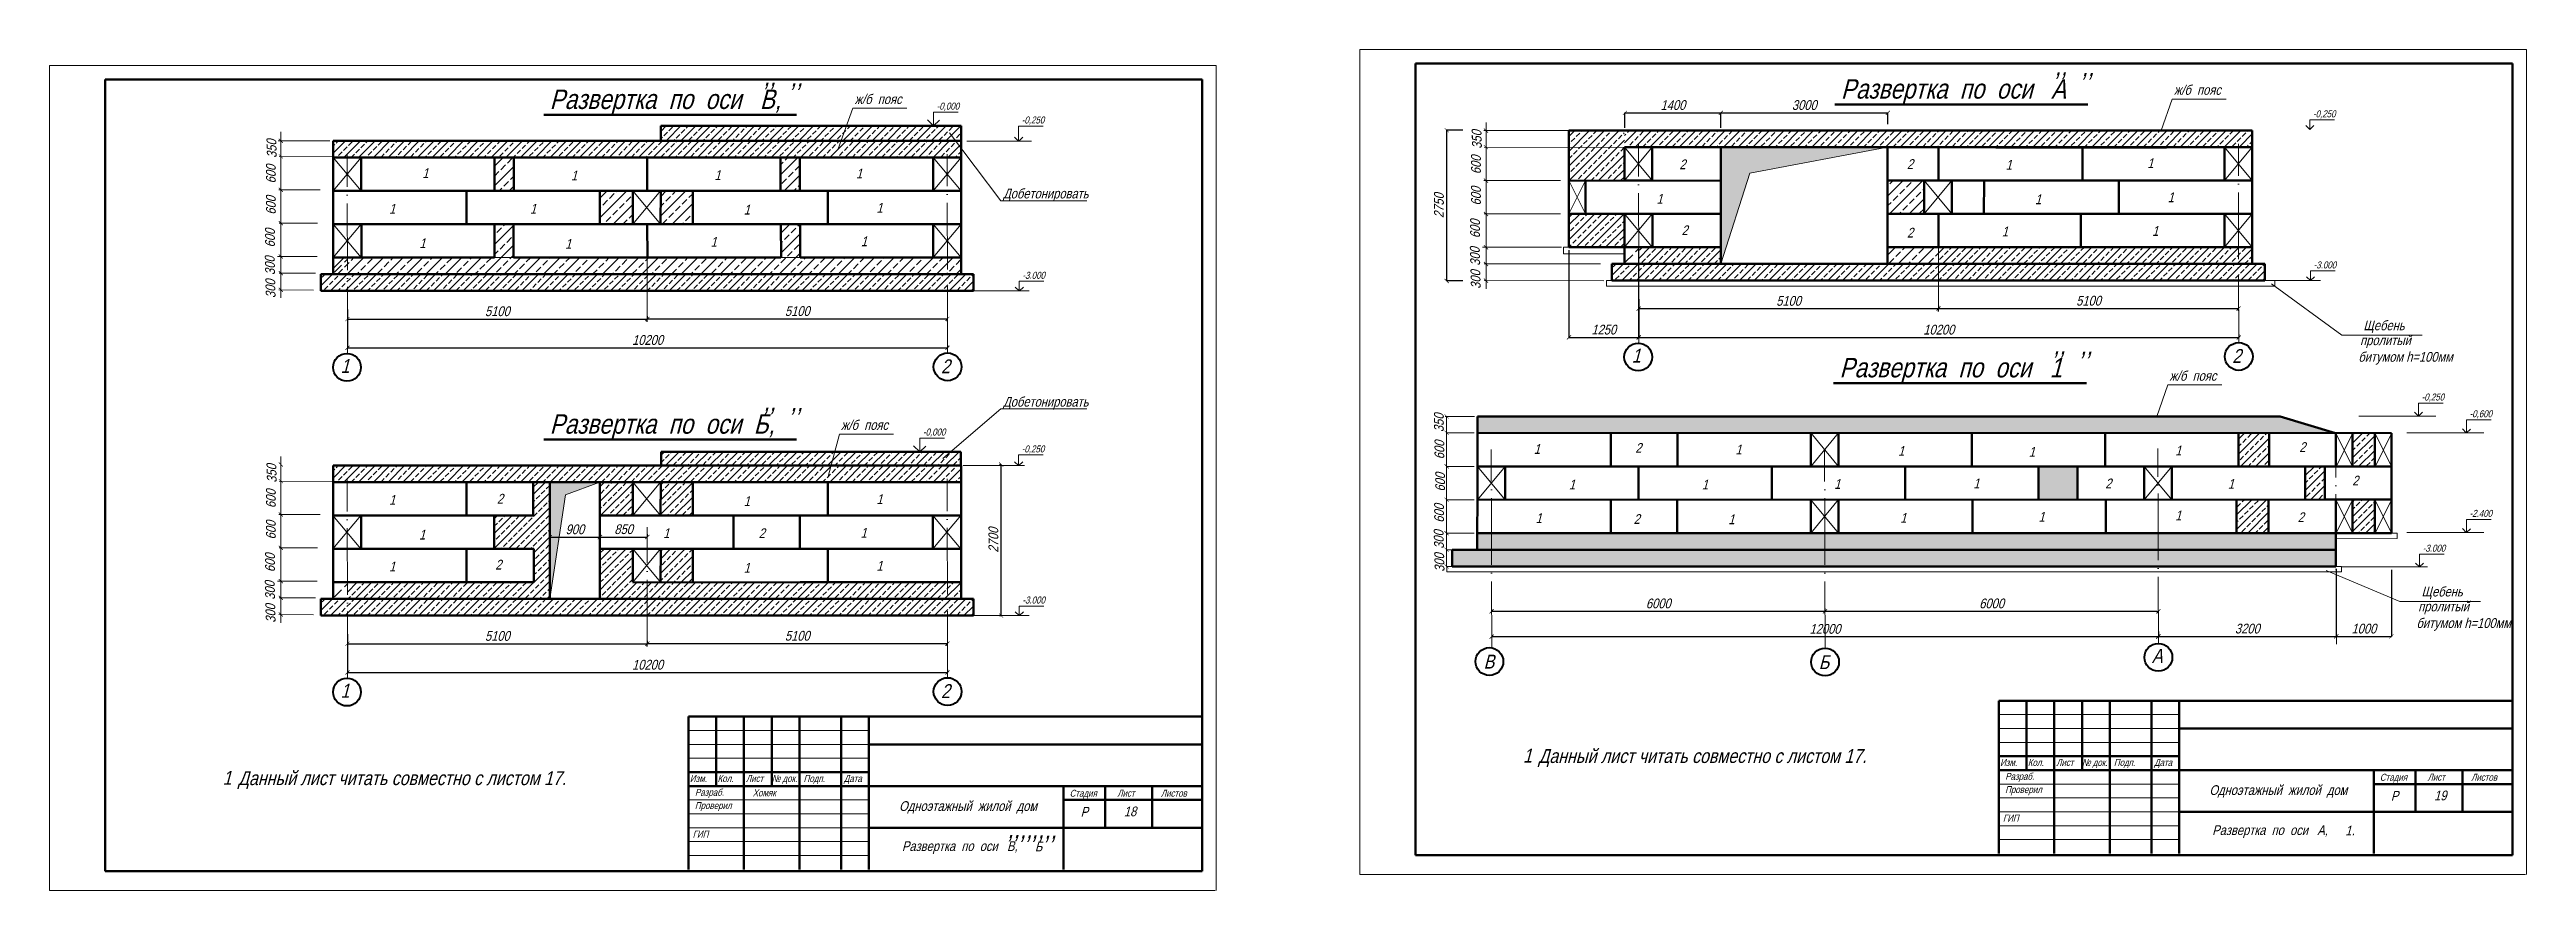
# Model space of a CAD drawing. Header units: millimetres. Extents: x -1570823 to -1042875, y 1331607 to 1425447.
# Drawn here: x -1182994 to -1093825, y 1331706 to 1361981 of the extents above; entities that cross this region are included whole.
import ezdxf

# ---------------------------------------------------------------- set-up
doc = ezdxf.new("R2010")
doc.units = ezdxf.units.MM
doc.linetypes.add('ACAD_ISO04W100', pattern=[30, 24, -3, 0, -3])
for name, color, linetype, lineweight in [('линии', 7, 'Continuous', 25), ('оси', 170, 'ACAD_ISO04W100', 15), ('Пр', 7, 'Continuous', 60), ('проект', 7, 'Continuous', 50), ('Разм.', 7, 'Continuous', 15), ('размер', 7, 'Continuous', 15), ('тонкая', 7, 'Continuous', 15)]:
    doc.layers.add(name, color=color, linetype=linetype, lineweight=lineweight)
doc.layers.add('разм', color=7, linetype='Continuous')
doc.styles.get("Standard").update_dxf_attribs({"font": 'ARIALN.TTF', "oblique": 15, "height": 350})
doc.dimstyles.new('100', dxfattribs={"dimtxt": 350, "dimasz": 150, "dimexe": 1.25, "dimexo": 100, "dimgap": 100, "dimtad": 1, "dimdec": 0, "dimrnd": 5, "dimtxsty": 'Standard', "dimblk": 'ARCHTICK', "dimcen": 250, "dimaunit": 1, "dimadec": 1, "dimazin": 0, "dimtfac": 1, "dimtdec": 0, "dimtmove": 0, "dimatfit": 3, "dimldrblk": 'NONE', "dimfxl": 1, "dimarcsym": 0})
pattern_1 = [(45, (192946.5, 86559.7), (-353.55339, 353.55339), []), (45, (193299.5, 86559.7), (-353.55339, 353.55339), [240, -100])]
pattern_2 = [(45, (192946.5, 84122.66), (-265.16504, 265.16504), []), (45, (193211.25, 84122.66), (-265.16504, 265.16504), [180, -75])]
pattern_3 = [(45, (192946.5, 84122.66), (-353.55339, 353.55339), []), (45, (193299.5, 84122.66), (-353.55339, 353.55339), [240, -100])]

msp = doc.modelspace()

# ---------------------------------------------------------------- texts
at = {"oblique": 15}
for s, p in [('Изм.', (-1159943.5, 1335613.3)), ('Изм.', (-1159943.5, 1335613.3)), ('Кол.', (-1158943.5, 1335613.3)), ('Кол.', (-1158943.5, 1335613.3)), ('Лист', (-1157922.1, 1335613.3)), ('Лист', (-1157922.1, 1335613.3)), ('№ док.', (-1156993.8, 1335613.3)), ('№ док.', (-1156993.8, 1335613.3)), ('Подп.', (-1155848, 1335613.3)), ('Подп.', (-1155848, 1335613.3)), ('Дата', (-1154394.4, 1335613.3)), ('Дата', (-1154394.4, 1335613.3)), ('Изм.', (-1112774.2, 1336188.6)), ('Изм.', (-1112774.2, 1336188.6)), ('Разраб.', (-1112589.3, 1335688.6)), ('Разраб.', (-1112589.3, 1335688.6)), ('Кол.', (-1111774.2, 1336188.6)), ('Кол.', (-1111774.2, 1336188.6)), ('Лист', (-1110752.8, 1336188.6)), ('Лист', (-1110752.8, 1336188.6)), ('№ док.', (-1109824.4, 1336188.6)), ('№ док.', (-1109824.4, 1336188.6)), ('Подп.', (-1108678.6, 1336188.6)), ('Подп.', (-1108678.6, 1336188.6)), ('Дата', (-1107225, 1336188.6)), ('Дата', (-1107225, 1336188.6)), ('Стадия', (-1099100.9, 1335655.4)), ('Стадия', (-1099100.9, 1335655.4)), ('Лист', (-1097383.9, 1335660.2)), ('Лист', (-1097383.9, 1335660.2)), ('Листов', (-1095815.6, 1335655.4)), ('Листов', (-1095815.6, 1335655.4)), ('Разраб.', (-1159758.7, 1335113.3)), ('Разраб.', (-1159758.7, 1335113.3)), ('Стадия', (-1146270.3, 1335080.1)), ('Стадия', (-1146270.3, 1335080.1)), ('Лист', (-1144553.3, 1335084.9)), ('Лист', (-1144553.3, 1335084.9)), ('Листов', (-1142984.9, 1335080.1)), ('Листов', (-1142984.9, 1335080.1))]:
    msp.add_text(s, height=250, dxfattribs=at).set_placement(p)
at = {"lineweight": 70, "oblique": 15}
for p in [(-1159763.1, 1334636.7), (-1159763.1, 1334636.7), (-1112593.8, 1335211.9), (-1112593.8, 1335211.9)]:
    msp.add_text('Проверил', height=250, dxfattribs=at).set_placement(p)
at = {"layer": 'линии', "char_height": 500, "width": 17796.464, "attachment_point": 1}
for insert in [(-1129935.6, 1336795.3), (-1176748.4, 1335998.7)]:
    msp.add_mtext('\\pi350;{\\fArial|b0|i0|c204|p32; }Данный лист читать совместно с листом 17.', dxfattribs=dict(at, insert=insert))
at = {"layer": 'Пр', "lineweight": 15, "oblique": 15}
for s, p in [('1', (-1126031.9, 1350709.8)), ('2', (-1104414.8, 1350697.4)), ('1', (-1172516.2, 1350336.8)), ('2', (-1150899.1, 1350324.4)), ('А', (-1107308.7, 1339900.8)), ('А', (-1107308.7, 1339900.8)), ('В', (-1131366.4, 1339693.4)), ('Б', (-1119302, 1339674.4)), ('1', (-1172516.2, 1338646)), ('2', (-1150899.1, 1338633.6))]:
    msp.add_text(s, height=500, dxfattribs=at).set_placement(p)
at = {"layer": 'проект', "lineweight": 5, "ltscale": 50, "oblique": 15}
for s, height, p in [(',,', 700, (-1157288.3, 1360674.1)), (',,', 700, (-1156316.4, 1360656.5)), ('Развертка  по  оси   А', 700, (-1118502.9, 1360213.8)), (',,', 700, (-1110803.9, 1361047.1)), (',,', 700, (-1109832, 1361029.5)), ('ж/б  пояс', 350, (-1106515.8, 1360352.8)), ('Развертка  по  оси   В,', 700, (-1164987.2, 1359840.8)), ('ж/б  пояс', 350, (-1154009.5, 1360019.1)), ('1', 350, (-1107476, 1357712.3)), ('1', 350, (-1169574.9, 1357356.4)), ('1', 350, (-1164221.3, 1357268.7)), ('1', 350, (-1159054.7, 1357286.3)), ('1', 350, (-1153960.4, 1357339.3)), ('1', 350, (-1112570.3, 1357659.3)), ('1', 350, (-1170768.5, 1356075.6)), ('1', 350, (-1165695.7, 1356075.6)), ('1', 350, (-1158001.5, 1356040.6)), ('1', 350, (-1153223.2, 1356111.2)), ('1', 350, (-1125141.4, 1356432.1)), ('1', 350, (-1111517.2, 1356413.6)), ('1', 350, (-1106738.8, 1356484.1)), ('1', 350, (-1112710.8, 1355255.6)), ('1', 350, (-1107300.5, 1355273.5)), ('1', 350, (-1169680.3, 1354830)), ('1', 350, (-1164431.9, 1354812.4)), ('1', 350, (-1159195.1, 1354882.6)), ('1', 350, (-1153784.9, 1354900.6)), (',,', 700, (-1110855.2, 1351011.7)), (',,', 700, (-1109883.3, 1350994.1)), ('Развертка  по  оси   1', 700, (-1118554.1, 1350178.4)), ('ж/б  пояс', 350, (-1106677.3, 1350057.9)), ('Развертка  по  оси  Б,', 700, (-1164987.2, 1348150)), (',,', 700, (-1157288.3, 1348983.3)), (',,', 700, (-1156316.4, 1348965.7)), ('ж/б  пояс', 350, (-1154498.3, 1348289)), ('1', 350, (-1129557.7, 1347425)), ('1', 350, (-1122299.9, 1347409)), ('1', 350, (-1116447.2, 1347354.2)), ('1', 350, (-1111740.4, 1347321.8)), ('1', 350, (-1106469.5, 1347369.2)), ('1', 350, (-1128297, 1346143.2)), ('1', 350, (-1123510.4, 1346143.2)), ('1', 350, (-1118745.1, 1346164.6)), ('1', 350, (-1113736.7, 1346186.2)), ('1', 350, (-1104573.3, 1346167.7)), ('1', 350, (-1170768.5, 1345595.2)), ('2', 350, (-1166885.5, 1345632.7)), ('1', 350, (-1158001.5, 1345549.8)), ('1', 350, (-1153223.2, 1345620.4)), ('1', 350, (-1169691.1, 1344339.2)), ('1', 350, (-1160902.5, 1344391.8)), ('2', 350, (-1157462.9, 1344391.8)), ('1', 350, (-1153795.8, 1344409.8)), ('1', 350, (-1129492.1, 1344938.2)), ('1', 350, (-1122557.1, 1344892.7)), ('1', 350, (-1116369.5, 1344941.8)), ('1', 350, (-1111389.7, 1344982.6)), ('1', 350, (-1106469.5, 1345035.1)), ('1', 350, (-1170768.5, 1343195.2)), ('2', 350, (-1166944.5, 1343260)), ('1', 350, (-1158001.5, 1343149.8)), ('1', 350, (-1153223.2, 1343220.4)), ('Развертка  по  оси   А,', 350, (-1105138.2, 1333701.6)), ('Развертка  по  оси   В,', 350, (-1152307.6, 1333126.4))]:
    msp.add_text(s, height=height, dxfattribs=at).set_placement(p)
at = {"layer": 'проект', "lineweight": 5, "ltscale": 25, "oblique": 15}
for s, p in [('350', (-1131431.1, 1358410.8)), ('350', (-1174814.2, 1358080.1)), ('300', (-1174875.9, 1353866.7)), ('300', (-1131492.8, 1354197.5)), ('300', (-1174855.4, 1353037.1)), ('300', (-1131472.3, 1353367.9)), ('350', (-1174814.2, 1346389.3)), ('300', (-1132796, 1344008)), ('300', (-1132775.5, 1343178.4)), ('300', (-1174875.9, 1342175.9)), ('300', (-1174855.4, 1341346.3))]:
    msp.add_text(s, height=350, rotation=91.556194, dxfattribs=at).set_placement(p)
at = {"layer": 'проект', "lineweight": 5, "ltscale": 50, "oblique": 15}
for p in [(-1131468.8, 1357492.8), (-1174851.9, 1357162), (-1174851.9, 1356035.4), (-1131468.8, 1356366.2), (-1174882.6, 1354857.6), (-1131499.5, 1355188.4), (-1132783.8, 1347229.1), (-1132757.2, 1346067), (-1174851.9, 1345471.2), (-1132795.2, 1344945.6), (-1174851.9, 1344344.6), (-1174882.6, 1343166.8)]:
    msp.add_text('600', height=350, rotation=90, dxfattribs=at).set_placement(p)
at = {"layer": 'проект', "ltscale": 50, "oblique": 15}
for s, p in [('2', (-1124318.3, 1357673)), ('2', (-1116124.2, 1357683.6)), ('Добетонировать', (-1148663.8, 1356621.4)), ('2', (-1124240.4, 1355299.1)), ('2', (-1116124.2, 1355212.1)), ('Добетонировать', (-1148663.8, 1349124.6)), ('2', (-1125906.4, 1347463.9)), ('2', (-1102000.4, 1347493)), ('2', (-1108987, 1346183.6)), ('2', (-1100098.3, 1346286.4)), ('2', (-1125966, 1344903.4)), ('2', (-1102057.3, 1344969.1)), ('1', (-1100350.5, 1333685.3)), ('Б', (-1147519.8, 1333110.1))]:
    msp.add_text(s, height=350, dxfattribs=at).set_placement(p)
at = {"layer": 'проект', "lineweight": 5, "ltscale": 25, "oblique": 15}
for s, height, p in [('Щебень', 350, (-1099694.4, 1351873.9)), ('битумом h=100мм', 350, (-1099876.9, 1350741.8)), ('пролитый', 350, (-1099813.9, 1351339.3)), ('пролитый', 350, (-1097721.7, 1341755.5)), ('Щебень', 350, (-1097602.2, 1342290.2)), ('битумом h=100мм', 350, (-1097784.7, 1341158)), ('1', 500, (-1129948, 1336309)), ('1', 500, (-1176760.9, 1335512.5)), ('19', 350, (-1097148.7, 1334950.8)), ('18', 350, (-1144318.1, 1334375.5))]:
    msp.add_text(s, height=height, dxfattribs=at).set_placement(p)
at = {"layer": 'проект', "lineweight": 15, "ltscale": 50, "oblique": 15}
for p in [(-1148507.2, 1333599.2), (-1148061.8, 1333584.8), (-1147636.8, 1333579.8), (-1147180.6, 1333565)]:
    msp.add_text(',,', height=700, dxfattribs=at).set_placement(p)
at = {"layer": 'разм', "lineweight": 5, "ltscale": 50, "insert": (-1132976.1, 1348543.4), "char_height": 350, "attachment_point": 5, "rotation": 89.970961}
msp.add_mtext('350', dxfattribs=at)
at = {"layer": 'Разм.', "lineweight": 5, "ltscale": 25, "oblique": 15}
for s, p in [('-0,000', (-1151057.3, 1359819)), ('-0,250', (-1147994.9, 1359319.4)), ('-0,250', (-1101510.5, 1359540)), ('-3.000', (-1147970.7, 1353727.7)), ('-3.000', (-1101486.4, 1354100.7)), ('-0,250', (-1097599.4, 1349345.8)), ('-0,000', (-1151552.9, 1348085.5)), ('-0,600', (-1095873.9, 1348742.9)), ('-0,250', (-1147994.9, 1347476.2)), ('-2.400', (-1095873.9, 1345156.3)), ('-3.000', (-1097558.9, 1343902.7)), ('-3.000', (-1147970.7, 1342036.9))]:
    msp.add_text(s, height=250, dxfattribs=at).set_placement(p)
at = {"layer": 'размер', "oblique": 15}
for s, height, p in [('Одноэтажный  жилой  дом', 350, (-1152408.5, 1334569)), ('Одноэтажный  жилой  дом', 350, (-1105239.1, 1335144.2)), ('Одноэтажный  жилой  дом', 350, (-1105239.1, 1335144.2)), ('.', 350, (-1100542.3, 1335137.8)), ('.', 350, (-1100542.3, 1335137.8)), ('Р', 350, (-1098704.6, 1334938.2)), ('Р', 350, (-1098704.6, 1334938.2)), ('.', 350, (-1147711.7, 1334562.6)), ('.', 350, (-1147711.7, 1334562.6)), ('Р', 350, (-1145873.9, 1334362.9)), ('Р', 350, (-1145873.9, 1334362.9)), ('ГИП', 250, (-1112669.8, 1334185.7)), ('ГИП', 250, (-1112669.8, 1334185.7)), ('ГИП', 250, (-1159839.1, 1333610.4)), ('ГИП', 250, (-1159839.1, 1333610.4)), ('.', 350, (-1100118.6, 1333693.6))]:
    msp.add_text(s, height=height, dxfattribs=at).set_placement(p)
at = {"layer": 'тонкая', "oblique": 15}
msp.add_text('Хомяк', height=250, dxfattribs=at).set_placement((-1157676.8, 1335096.7))

# ---------------------------------------------------------------- blocks, each defined once
blk = doc.blocks.new('_ArchTick')
at = {"color": 0, "linetype": 'ByBlock', "lineweight": 0, "const_width": 0.15}
blk.add_lwpolyline([(-0.5, -0.5), (0.5, 0.5)], dxfattribs=at)
blk = doc.blocks.new('*D107')
at = {"layer": 'проект', "color": 0, "lineweight": -2, "ltscale": 50, "transparency": 16777216}
for p, q in [((-1172270, 1352357), (-1172270, 1352280)), ((-1172270, 1352279), (-1161474, 1352279)), ((-1161474, 1352179), (-1161474, 1352278))]:
    blk.add_line(p, q, dxfattribs=at)
at = {"layer": 'проект', "color": 0, "lineweight": -2, "ltscale": 50, "transparency": 16777216, "xscale": 150, "yscale": 150, "zscale": 150, "rotation": 180}
blk.add_blockref('_ArchTick', (-1172270, 1352279), dxfattribs=at)
at = {"layer": 'проект', "color": 0, "lineweight": -2, "ltscale": 50, "transparency": 16777216, "xscale": 150, "yscale": 150, "zscale": 150}
blk.add_blockref('_ArchTick', (-1161474, 1352279), dxfattribs=at)
at = {"layer": 'проект', "color": 0, "lineweight": 5, "ltscale": 50, "transparency": 16777216, "insert": (-1166872, 1352557), "char_height": 350, "attachment_point": 5}
blk.add_mtext('5100', dxfattribs=at)
blk = doc.blocks.new('_None')
blk = doc.blocks.new('*D108')
at = {"layer": 'проект', "color": 0, "lineweight": -2, "ltscale": 50, "transparency": 16777216}
for p, q in [((-1161474, 1352384), (-1161474, 1352285)), ((-1161474, 1352284), (-1150674, 1352284)), ((-1150674, 1352206), (-1150674, 1352283))]:
    blk.add_line(p, q, dxfattribs=at)
at = {"layer": 'проект', "color": 0, "lineweight": -2, "ltscale": 50, "transparency": 16777216, "xscale": 150, "yscale": 150, "zscale": 150, "rotation": 180}
blk.add_blockref('_ArchTick', (-1161474, 1352284), dxfattribs=at)
at = {"layer": 'проект', "color": 0, "lineweight": -2, "ltscale": 50, "transparency": 16777216, "xscale": 150, "yscale": 150, "zscale": 150}
blk.add_blockref('_ArchTick', (-1150674, 1352284), dxfattribs=at)
at = {"layer": 'проект', "color": 0, "lineweight": 5, "ltscale": 50, "transparency": 16777216, "insert": (-1156074, 1352563), "char_height": 350, "attachment_point": 5}
blk.add_mtext('5100', dxfattribs=at)
blk = doc.blocks.new('*D109')
at = {"layer": 'проект', "color": 0, "lineweight": -2, "ltscale": 50, "transparency": 16777216}
for p, q in [((-1172265, 1352619), (-1172265, 1351241)), ((-1172265, 1351243), (-1150665, 1351243)), ((-1150665, 1351343), (-1150665, 1351244))]:
    blk.add_line(p, q, dxfattribs=at)
at = {"layer": 'проект', "color": 0, "lineweight": -2, "ltscale": 50, "transparency": 16777216, "xscale": 150, "yscale": 150, "zscale": 150, "rotation": 180}
blk.add_blockref('_ArchTick', (-1172265, 1351243), dxfattribs=at)
at = {"layer": 'проект', "color": 0, "lineweight": -2, "ltscale": 50, "transparency": 16777216, "xscale": 150, "yscale": 150, "zscale": 150}
blk.add_blockref('_ArchTick', (-1150665, 1351243), dxfattribs=at)
at = {"layer": 'проект', "color": 0, "lineweight": 5, "ltscale": 50, "transparency": 16777216, "insert": (-1161465, 1351521), "char_height": 350, "attachment_point": 5}
blk.add_mtext('10200', dxfattribs=at)
blk = doc.blocks.new('*D110')
at = {"layer": 'проект', "color": 0, "lineweight": -2, "ltscale": 50, "transparency": 16777216}
for p, q in [((-1172270, 1340666), (-1172270, 1340589)), ((-1172270, 1340588), (-1161474, 1340588)), ((-1161474, 1340488), (-1161474, 1340587))]:
    blk.add_line(p, q, dxfattribs=at)
at = {"layer": 'проект', "color": 0, "lineweight": -2, "ltscale": 50, "transparency": 16777216, "xscale": 150, "yscale": 150, "zscale": 150, "rotation": 180}
blk.add_blockref('_ArchTick', (-1172270, 1340588), dxfattribs=at)
at = {"layer": 'проект', "color": 0, "lineweight": -2, "ltscale": 50, "transparency": 16777216, "xscale": 150, "yscale": 150, "zscale": 150}
blk.add_blockref('_ArchTick', (-1161474, 1340588), dxfattribs=at)
at = {"layer": 'проект', "color": 0, "lineweight": 5, "ltscale": 50, "transparency": 16777216, "insert": (-1166872, 1340867), "char_height": 350, "attachment_point": 5}
blk.add_mtext('5100', dxfattribs=at)
blk = doc.blocks.new('*D111')
at = {"layer": 'проект', "color": 0, "lineweight": -2, "ltscale": 50, "transparency": 16777216}
for p, q in [((-1161474, 1340693), (-1161474, 1340595)), ((-1161474, 1340593), (-1150674, 1340593)), ((-1150674, 1340516), (-1150674, 1340592))]:
    blk.add_line(p, q, dxfattribs=at)
at = {"layer": 'проект', "color": 0, "lineweight": -2, "ltscale": 50, "transparency": 16777216, "xscale": 150, "yscale": 150, "zscale": 150, "rotation": 180}
blk.add_blockref('_ArchTick', (-1161474, 1340593), dxfattribs=at)
at = {"layer": 'проект', "color": 0, "lineweight": -2, "ltscale": 50, "transparency": 16777216, "xscale": 150, "yscale": 150, "zscale": 150}
blk.add_blockref('_ArchTick', (-1150674, 1340593), dxfattribs=at)
at = {"layer": 'проект', "color": 0, "lineweight": 5, "ltscale": 50, "transparency": 16777216, "insert": (-1156074, 1340872), "char_height": 350, "attachment_point": 5}
blk.add_mtext('5100', dxfattribs=at)
blk = doc.blocks.new('*D112')
at = {"layer": 'проект', "color": 0, "lineweight": -2, "ltscale": 50, "transparency": 16777216}
for p, q in [((-1172265, 1340928), (-1172265, 1339551)), ((-1172265, 1339552), (-1150665, 1339552)), ((-1150665, 1339652), (-1150665, 1339553))]:
    blk.add_line(p, q, dxfattribs=at)
at = {"layer": 'проект', "color": 0, "lineweight": -2, "ltscale": 50, "transparency": 16777216, "xscale": 150, "yscale": 150, "zscale": 150, "rotation": 180}
blk.add_blockref('_ArchTick', (-1172265, 1339552), dxfattribs=at)
at = {"layer": 'проект', "color": 0, "lineweight": -2, "ltscale": 50, "transparency": 16777216, "xscale": 150, "yscale": 150, "zscale": 150}
blk.add_blockref('_ArchTick', (-1150665, 1339552), dxfattribs=at)
at = {"layer": 'проект', "color": 0, "lineweight": 5, "ltscale": 50, "transparency": 16777216, "insert": (-1161465, 1339831), "char_height": 350, "attachment_point": 5}
blk.add_mtext('10200', dxfattribs=at)
blk = doc.blocks.new('*D113')
at = {"layer": 'проект', "color": 0, "lineweight": -2, "ltscale": 50, "transparency": 16777216}
for p, q in [((-1164981, 1344523), (-1164981, 1344427)), ((-1164981, 1344426), (-1163181, 1344426)), ((-1163181, 1344526), (-1163181, 1344427))]:
    blk.add_line(p, q, dxfattribs=at)
at = {"layer": 'проект', "color": 0, "lineweight": -2, "ltscale": 50, "transparency": 16777216, "xscale": 150, "yscale": 150, "zscale": 150, "rotation": 180}
blk.add_blockref('_ArchTick', (-1164981, 1344426), dxfattribs=at)
at = {"layer": 'проект', "color": 0, "lineweight": -2, "ltscale": 50, "transparency": 16777216, "xscale": 150, "yscale": 150, "zscale": 150}
blk.add_blockref('_ArchTick', (-1163181, 1344426), dxfattribs=at)
at = {"layer": 'проект', "color": 0, "lineweight": 5, "ltscale": 50, "transparency": 16777216, "insert": (-1164081, 1344705), "char_height": 350, "attachment_point": 5}
blk.add_mtext('900', dxfattribs=at)
blk = doc.blocks.new('*D114')
at = {"layer": 'проект', "color": 0, "lineweight": -2, "ltscale": 50, "transparency": 16777216}
for p, q in [((-1163181, 1344527), (-1163181, 1344432)), ((-1163181, 1344431), (-1161474, 1344431)), ((-1161474, 1344531), (-1161474, 1344432))]:
    blk.add_line(p, q, dxfattribs=at)
at = {"layer": 'проект', "color": 0, "lineweight": -2, "ltscale": 50, "transparency": 16777216, "xscale": 150, "yscale": 150, "zscale": 150, "rotation": 180}
blk.add_blockref('_ArchTick', (-1163181, 1344431), dxfattribs=at)
at = {"layer": 'проект', "color": 0, "lineweight": -2, "ltscale": 50, "transparency": 16777216, "xscale": 150, "yscale": 150, "zscale": 150}
blk.add_blockref('_ArchTick', (-1161474, 1344431), dxfattribs=at)
at = {"layer": 'проект', "color": 0, "lineweight": 5, "ltscale": 50, "transparency": 16777216, "insert": (-1162327, 1344710), "char_height": 350, "attachment_point": 5}
blk.add_mtext('850', dxfattribs=at)
blk = doc.blocks.new('*D126')
at = {"layer": 'проект', "color": 0, "lineweight": -2, "ltscale": 50, "transparency": 16777216}
for p, q in [((-1148798, 1347039), (-1148735, 1347039)), ((-1148736, 1341599), (-1148736, 1347039)), ((-1148798, 1341599), (-1148735, 1341599))]:
    blk.add_line(p, q, dxfattribs=at)
at = {"layer": 'проект', "color": 0, "lineweight": -2, "ltscale": 50, "transparency": 16777216, "xscale": 150, "yscale": 150, "zscale": 150}
for p, rotation in [((-1148736, 1347039), 90), ((-1148736, 1341599), 270)]:
    blk.add_blockref('_ArchTick', p, dxfattribs=dict(at, rotation=rotation))
at = {"layer": 'проект', "color": 0, "lineweight": 5, "ltscale": 50, "transparency": 16777216, "insert": (-1149014, 1344319), "char_height": 350, "attachment_point": 5, "rotation": 90}
blk.add_mtext('2700', dxfattribs=at)
blk = doc.blocks.new('*D115')
at = {"layer": 'проект', "color": 0, "lineweight": -2, "ltscale": 50, "transparency": 16777216}
for p, q in [((-1125786, 1352730), (-1125786, 1352653)), ((-1125786, 1352652), (-1114990, 1352652)), ((-1114990, 1352552), (-1114990, 1352650))]:
    blk.add_line(p, q, dxfattribs=at)
at = {"layer": 'проект', "color": 0, "lineweight": -2, "ltscale": 50, "transparency": 16777216, "xscale": 150, "yscale": 150, "zscale": 150, "rotation": 180}
blk.add_blockref('_ArchTick', (-1125786, 1352652), dxfattribs=at)
at = {"layer": 'проект', "color": 0, "lineweight": -2, "ltscale": 50, "transparency": 16777216, "xscale": 150, "yscale": 150, "zscale": 150}
blk.add_blockref('_ArchTick', (-1114990, 1352652), dxfattribs=at)
at = {"layer": 'проект', "color": 0, "lineweight": 5, "ltscale": 50, "transparency": 16777216, "insert": (-1120388, 1352930), "char_height": 350, "attachment_point": 5}
blk.add_mtext('5100', dxfattribs=at)
blk = doc.blocks.new('*D116')
at = {"layer": 'проект', "color": 0, "lineweight": -2, "ltscale": 50, "transparency": 16777216}
for p, q in [((-1114990, 1352757), (-1114990, 1352658)), ((-1114990, 1352657), (-1104190, 1352657)), ((-1104190, 1352579), (-1104190, 1352656))]:
    blk.add_line(p, q, dxfattribs=at)
at = {"layer": 'проект', "color": 0, "lineweight": -2, "ltscale": 50, "transparency": 16777216, "xscale": 150, "yscale": 150, "zscale": 150, "rotation": 180}
blk.add_blockref('_ArchTick', (-1114990, 1352657), dxfattribs=at)
at = {"layer": 'проект', "color": 0, "lineweight": -2, "ltscale": 50, "transparency": 16777216, "xscale": 150, "yscale": 150, "zscale": 150}
blk.add_blockref('_ArchTick', (-1104190, 1352657), dxfattribs=at)
at = {"layer": 'проект', "color": 0, "lineweight": 5, "ltscale": 50, "transparency": 16777216, "insert": (-1109590, 1352936), "char_height": 350, "attachment_point": 5}
blk.add_mtext('5100', dxfattribs=at)
blk = doc.blocks.new('*D117')
at = {"layer": 'проект', "color": 0, "lineweight": -2, "ltscale": 50, "transparency": 16777216}
for p, q in [((-1125781, 1352992), (-1125781, 1351614)), ((-1125781, 1351616), (-1104181, 1351616)), ((-1104181, 1351716), (-1104181, 1351617))]:
    blk.add_line(p, q, dxfattribs=at)
at = {"layer": 'проект', "color": 0, "lineweight": -2, "ltscale": 50, "transparency": 16777216, "xscale": 150, "yscale": 150, "zscale": 150, "rotation": 180}
blk.add_blockref('_ArchTick', (-1125781, 1351616), dxfattribs=at)
at = {"layer": 'проект', "color": 0, "lineweight": -2, "ltscale": 50, "transparency": 16777216, "xscale": 150, "yscale": 150, "zscale": 150}
blk.add_blockref('_ArchTick', (-1104181, 1351616), dxfattribs=at)
at = {"layer": 'проект', "color": 0, "lineweight": 5, "ltscale": 50, "transparency": 16777216, "insert": (-1114981, 1351894), "char_height": 350, "attachment_point": 5}
blk.add_mtext('10200', dxfattribs=at)
blk = doc.blocks.new('*D118')
at = {"layer": 'проект', "color": 0, "lineweight": -2, "ltscale": 50, "transparency": 16777216}
for p, q in [((-1131078, 1341827), (-1131078, 1341759)), ((-1131078, 1341758), (-1119078, 1341758)), ((-1119078, 1341858), (-1119078, 1341759))]:
    blk.add_line(p, q, dxfattribs=at)
at = {"layer": 'проект', "color": 0, "lineweight": -2, "ltscale": 50, "transparency": 16777216, "xscale": 150, "yscale": 150, "zscale": 150, "rotation": 180}
blk.add_blockref('_ArchTick', (-1131078, 1341758), dxfattribs=at)
at = {"layer": 'проект', "color": 0, "lineweight": -2, "ltscale": 50, "transparency": 16777216, "xscale": 150, "yscale": 150, "zscale": 150}
blk.add_blockref('_ArchTick', (-1119078, 1341758), dxfattribs=at)
at = {"layer": 'проект', "color": 0, "lineweight": 5, "ltscale": 50, "transparency": 16777216, "insert": (-1125078, 1342037), "char_height": 350, "attachment_point": 5}
blk.add_mtext('6000', dxfattribs=at)
blk = doc.blocks.new('*D119')
at = {"layer": 'проект', "color": 0, "lineweight": -2, "ltscale": 50, "transparency": 16777216}
for p, q in [((-1119078, 1341858), (-1119078, 1341759)), ((-1119078, 1341758), (-1107078, 1341758)), ((-1107078, 1341689), (-1107078, 1341757))]:
    blk.add_line(p, q, dxfattribs=at)
at = {"layer": 'проект', "color": 0, "lineweight": -2, "ltscale": 50, "transparency": 16777216, "xscale": 150, "yscale": 150, "zscale": 150, "rotation": 180}
blk.add_blockref('_ArchTick', (-1119078, 1341758), dxfattribs=at)
at = {"layer": 'проект', "color": 0, "lineweight": -2, "ltscale": 50, "transparency": 16777216, "xscale": 150, "yscale": 150, "zscale": 150}
blk.add_blockref('_ArchTick', (-1107078, 1341758), dxfattribs=at)
at = {"layer": 'проект', "color": 0, "lineweight": 5, "ltscale": 50, "transparency": 16777216, "insert": (-1113078, 1342037), "char_height": 350, "attachment_point": 5}
blk.add_mtext('6000', dxfattribs=at)
blk = doc.blocks.new('*D120')
at = {"layer": 'проект', "color": 0, "lineweight": -2, "ltscale": 50, "transparency": 16777216}
for p, q in [((-1131076, 1340908), (-1131076, 1340841)), ((-1131076, 1340843), (-1107077, 1340843)), ((-1107077, 1341034), (-1107077, 1340841))]:
    blk.add_line(p, q, dxfattribs=at)
at = {"layer": 'проект', "color": 0, "lineweight": -2, "ltscale": 50, "transparency": 16777216, "xscale": 150, "yscale": 150, "zscale": 150, "rotation": 180}
blk.add_blockref('_ArchTick', (-1131076, 1340843), dxfattribs=at)
at = {"layer": 'проект', "color": 0, "lineweight": -2, "ltscale": 50, "transparency": 16777216, "xscale": 150, "yscale": 150, "zscale": 150}
blk.add_blockref('_ArchTick', (-1107077, 1340843), dxfattribs=at)
at = {"layer": 'проект', "color": 0, "lineweight": 5, "ltscale": 50, "transparency": 16777216, "insert": (-1119076, 1341121), "char_height": 350, "attachment_point": 5}
blk.add_mtext('12000', dxfattribs=at)
blk = doc.blocks.new('*D124')
at = {"layer": 'проект', "color": 0, "lineweight": -2, "ltscale": 50, "transparency": 16777216}
for p, q in [((-1107077, 1340853), (-1100670, 1340853)), ((-1107077, 1340831), (-1107077, 1340852)), ((-1100670, 1340848), (-1100670, 1340852))]:
    blk.add_line(p, q, dxfattribs=at)
at = {"layer": 'проект', "color": 0, "lineweight": -2, "ltscale": 50, "transparency": 16777216, "xscale": 150, "yscale": 150, "zscale": 150, "rotation": 180}
blk.add_blockref('_ArchTick', (-1107077, 1340853), dxfattribs=at)
at = {"layer": 'проект', "color": 0, "lineweight": -2, "ltscale": 50, "transparency": 16777216, "xscale": 150, "yscale": 150, "zscale": 150}
blk.add_blockref('_ArchTick', (-1100670, 1340853), dxfattribs=at)
at = {"layer": 'проект', "color": 0, "lineweight": 5, "ltscale": 50, "transparency": 16777216, "insert": (-1103873, 1341132), "char_height": 350, "attachment_point": 5}
blk.add_mtext('3200', dxfattribs=at)
blk = doc.blocks.new('*D129')
at = {"layer": 'проект', "color": 0, "lineweight": -2, "ltscale": 50, "transparency": 16777216}
for p, q in [((-1122826, 1359263), (-1122826, 1359702)), ((-1122826, 1359701), (-1116819, 1359701)), ((-1116819, 1359297), (-1116819, 1359702))]:
    blk.add_line(p, q, dxfattribs=at)
at = {"layer": 'проект', "color": 0, "lineweight": -2, "ltscale": 50, "transparency": 16777216, "xscale": 150, "yscale": 150, "zscale": 150, "rotation": 180}
blk.add_blockref('_ArchTick', (-1122826, 1359701), dxfattribs=at)
at = {"layer": 'проект', "color": 0, "lineweight": -2, "ltscale": 50, "transparency": 16777216, "xscale": 150, "yscale": 150, "zscale": 150}
blk.add_blockref('_ArchTick', (-1116819, 1359701), dxfattribs=at)
at = {"layer": 'проект', "color": 0, "lineweight": 5, "ltscale": 50, "transparency": 16777216, "insert": (-1119822, 1359980), "char_height": 350, "attachment_point": 5}
blk.add_mtext('3000', dxfattribs=at)
blk = doc.blocks.new('*D130')
at = {"layer": 'проект', "color": 0, "lineweight": -2, "ltscale": 50, "transparency": 16777216}
for p, q in [((-1132117, 1359076), (-1132698, 1359076)), ((-1132696, 1353648), (-1132696, 1359076)), ((-1132117, 1353648), (-1132698, 1353648))]:
    blk.add_line(p, q, dxfattribs=at)
at = {"layer": 'проект', "color": 0, "lineweight": -2, "ltscale": 50, "transparency": 16777216, "xscale": 150, "yscale": 150, "zscale": 150}
for p, rotation in [((-1132696, 1359076), 90), ((-1132696, 1353648), 270)]:
    blk.add_blockref('_ArchTick', p, dxfattribs=dict(at, rotation=rotation))
at = {"layer": 'проект', "color": 0, "lineweight": 5, "ltscale": 50, "transparency": 16777216, "insert": (-1132975, 1356362), "char_height": 350, "attachment_point": 5, "rotation": 90}
blk.add_mtext('2750', dxfattribs=at)
blk = doc.blocks.new('*D138')
at = {"layer": 'размер', "color": 0, "lineweight": -2, "ltscale": 50, "transparency": 16777216}
for p, q in [((-1126279, 1359160), (-1126279, 1359702)), ((-1126279, 1359701), (-1122826, 1359701)), ((-1122826, 1359163), (-1122826, 1359702))]:
    blk.add_line(p, q, dxfattribs=at)
at = {"layer": 'размер', "color": 0, "lineweight": -2, "ltscale": 50, "transparency": 16777216, "xscale": 150, "yscale": 150, "zscale": 150, "rotation": 180}
blk.add_blockref('_ArchTick', (-1126279, 1359701), dxfattribs=at)
at = {"layer": 'размер', "color": 0, "lineweight": -2, "ltscale": 50, "transparency": 16777216, "xscale": 150, "yscale": 150, "zscale": 150}
blk.add_blockref('_ArchTick', (-1122826, 1359701), dxfattribs=at)
at = {"layer": 'размер', "color": 0, "lineweight": 5, "ltscale": 50, "transparency": 16777216, "insert": (-1124552, 1359980), "char_height": 350, "attachment_point": 5}
blk.add_mtext('1400', dxfattribs=at)
blk = doc.blocks.new('*D139')
at = {"layer": 'разм', "color": 0, "lineweight": -2, "ltscale": 50, "transparency": 16777216}
for p, q in [((-1128296, 1354763), (-1128296, 1351616)), ((-1125787, 1354763), (-1125787, 1351616)), ((-1128296, 1351617), (-1125787, 1351617))]:
    blk.add_line(p, q, dxfattribs=at)
at = {"layer": 'разм', "color": 0, "lineweight": -2, "ltscale": 50, "transparency": 16777216, "xscale": 150, "yscale": 150, "zscale": 150, "rotation": 180}
blk.add_blockref('_ArchTick', (-1128296, 1351617), dxfattribs=at)
at = {"layer": 'разм', "color": 0, "lineweight": -2, "ltscale": 50, "transparency": 16777216, "xscale": 150, "yscale": 150, "zscale": 150}
blk.add_blockref('_ArchTick', (-1125787, 1351617), dxfattribs=at)
at = {"layer": 'разм', "color": 0, "lineweight": 5, "ltscale": 50, "transparency": 16777216, "insert": (-1127041, 1351895), "char_height": 350, "attachment_point": 5}
blk.add_mtext('1250', dxfattribs=at)
blk = doc.blocks.new('*D140')
at = {"layer": 'разм', "color": 0, "lineweight": -2, "ltscale": 50, "transparency": 16777216}
for p, q in [((-1100670, 1343272), (-1100670, 1340851)), ((-1098686, 1343252), (-1098686, 1340851)), ((-1100670, 1340852), (-1098686, 1340852))]:
    blk.add_line(p, q, dxfattribs=at)
at = {"layer": 'разм', "color": 0, "lineweight": -2, "ltscale": 50, "transparency": 16777216, "xscale": 150, "yscale": 150, "zscale": 150, "rotation": 180}
blk.add_blockref('_ArchTick', (-1100670, 1340852), dxfattribs=at)
at = {"layer": 'разм', "color": 0, "lineweight": -2, "ltscale": 50, "transparency": 16777216, "xscale": 150, "yscale": 150, "zscale": 150}
blk.add_blockref('_ArchTick', (-1098686, 1340852), dxfattribs=at)
at = {"layer": 'разм', "color": 0, "lineweight": 5, "ltscale": 50, "transparency": 16777216, "insert": (-1099678, 1341131), "char_height": 350, "attachment_point": 5}
blk.add_mtext('1000', dxfattribs=at)

# ---------------------------------------------------------------- dimensions: what is measured, and where the dimension line sits
at = {"layer": 'проект', "lineweight": 5, "ltscale": 50}
for base, p1, p2, text, picture, middle in [((-1116819, 1359700.8), (-1122825.8, 1359163.2), (-1116819, 1359197.4), '3000', '*D129', (-1119822.4, 1359979.5)), ((-1161473.9, 1352278.8), (-1172270.2, 1352256.6), (-1161473.9, 1352278.8), '5100', '*D107', (-1166872, 1352557.5)), ((-1150665.2, 1351242.6), (-1172265.3, 1352718.7), (-1150665.2, 1351242.6), '10200', '*D109', (-1161465.2, 1351521.3)), ((-1114989.5, 1352651.7), (-1125785.9, 1352629.6), (-1114989.5, 1352651.7), '5100', '*D115', (-1120387.7, 1352930.4)), ((-1104180.9, 1351615.6), (-1125780.9, 1353091.7), (-1104180.9, 1351615.6), '10200', '*D117', (-1114980.9, 1351894.3)), ((-1163181.2, 1344426.2), (-1164980.7, 1344422.5), (-1163181.2, 1344426.2), '900', '*D113', (-1164080.9, 1344704.9)), ((-1161473.8, 1344431), (-1163181.2, 1344427.5), (-1161473.8, 1344431), '850', '*D114', (-1162327.5, 1344709.7)), ((-1119078.3, 1341758), (-1131078.2, 1341727.3), (-1119078.3, 1341758), '6000', '*D118', (-1125078.2, 1342036.7)), ((-1107076.6, 1340842.6), (-1131076.4, 1341007.5), (-1107076.6, 1341134), '12000', '*D120', (-1119076.5, 1341121.3)), ((-1100670.3, 1340852.8), (-1107076.6, 1340931.2), (-1100670.3, 1340947.6), '3200', '*D124', (-1103873.5, 1341131.5)), ((-1161473.9, 1340588), (-1172270.2, 1340565.8), (-1161473.9, 1340588), '5100', '*D110', (-1166872, 1340866.7)), ((-1150665.2, 1339551.8), (-1172265.3, 1341027.9), (-1150665.2, 1339551.8), '10200', '*D112', (-1161465.2, 1339830.5))]:
    dim = msp.add_linear_dim(base=base, p1=p1, p2=p2, text=text, dimstyle='100', dxfattribs=at)
    dim.commit()
    dim.dimension.update_dxf_attribs({"geometry": picture, "text_midpoint": middle})
dim = msp.add_linear_dim(base=(-1132696.3, 1359076.1), p1=(-1132017.5, 1353647.6), p2=(-1132017.5, 1359076.1), angle=90, text='2750', dimstyle='100', dxfattribs=at)
dim.commit()
dim.dimension.update_dxf_attribs({"geometry": '*D130', "text_midpoint": (-1132975, 1356361.9)})
for base, p1, p2, text, picture, middle in [((-1150673.9, 1352284.2), (-1161473.9, 1352284.2), (-1150673.9, 1352306.4), '5100', '*D108', (-1156073.9, 1352562.9)), ((-1104189.6, 1352657.2), (-1114989.5, 1352657.2), (-1104189.6, 1352679.4), '5100', '*D116', (-1109589.5, 1352935.9)), ((-1107078.3, 1341758), (-1119078.3, 1341758), (-1107078.3, 1341788.7), '6000', '*D119', (-1113078.3, 1342036.7)), ((-1150673.9, 1340593.4), (-1161473.9, 1340593.4), (-1150673.9, 1340615.6), '5100', '*D111', (-1156073.9, 1340872.1))]:
    dim = msp.add_linear_dim(base=base, p1=p1, p2=p2, text=text, dimstyle='100', override={"dimtmove": 1}, dxfattribs=at)
    dim.commit()
    dim.dimension.update_dxf_attribs({"geometry": picture, "text_midpoint": middle})
dim = msp.add_aligned_dim(p1=(-1148898.2, 1341599.4), p2=(-1148898.2, 1347038.7), distance=-162.4, text='2700', dimstyle='100', dxfattribs=at)
dim.commit()
dim.dimension.update_dxf_attribs({"geometry": '*D126', "text_midpoint": (-1149014.5, 1344319.1)})
at = {"layer": 'разм', "lineweight": 5, "ltscale": 50}
for base, p1, p2, text, picture, middle in [((-1125786.7, 1351616.8), (-1128295.9, 1354863.2), (-1125786.7, 1354862.8), '1250', '*D139', (-1127041.3, 1351895.5)), ((-1098686.3, 1340852.3), (-1100670.3, 1343372.2), (-1098686.3, 1343351.7), '1000', '*D140', (-1099678.3, 1341131))]:
    dim = msp.add_linear_dim(base=base, p1=p1, p2=p2, text=text, dimstyle='100', dxfattribs=at)
    dim.commit()
    dim.dimension.update_dxf_attribs({"geometry": picture, "text_midpoint": middle})
at = {"layer": 'размер', "lineweight": 5, "ltscale": 50}
dim = msp.add_linear_dim(base=(-1122825.8, 1359700.8), p1=(-1126279, 1359060.3), p2=(-1122825.8, 1359063.2), text='1400', dimstyle='100', dxfattribs=at)
dim.commit()
dim.dimension.update_dxf_attribs({"geometry": '*D138', "text_midpoint": (-1124552.4, 1359979.5)})

# ---------------------------------------------------------------- hatches: boundary and pattern name
at = {"layer": 'проект', "lineweight": 5, "ltscale": 50}
h = msp.add_hatch(dxfattribs=at)
h.set_pattern_fill('JIS_STN_2.5', color=256, scale=150, style=0)
h.set_pattern_definition(pattern_2)
h.paths.add_polyline_path([(-1154294.2, 1359229.5), (-1160987.4, 1359229.5), (-1160987.4, 1358729.5), (-1154469.8, 1358729.5)])
h.paths.add_polyline_path([(-1150180.3, 1359229.5), (-1154294.2, 1359229.5), (-1154469.8, 1358729.5), (-1150180.3, 1358729.5)])
h = msp.add_hatch(dxfattribs=at)
h.set_pattern_fill('JIS_STN_2.5', color=256, scale=150, style=0)
h.set_pattern_definition([(45, (239430.86, 85421.46), (-265.16504, 265.16504), []), (45, (239695.6, 85421.46), (-265.16504, 265.16504), [180, -75])])
h.paths.add_polyline_path([(-1103695.9, 1359063.2), (-1126295.9, 1359063.2), (-1126295.9, 1358506), (-1103695.9, 1358502.6)])
h = msp.add_hatch(dxfattribs=at)
h.set_pattern_fill('JIS_STN_2.5', color=256, scale=150, style=0)
h.set_pattern_definition([(45, (192946.5, 85048.48), (-265.16504, 265.16504), []), (45, (193211.25, 85048.48), (-265.16504, 265.16504), [180, -75])])
h.paths.add_polyline_path([(-1150180.3, 1358690.2), (-1172780.3, 1358690.2), (-1172780.3, 1358133), (-1150180.3, 1358129.6)])
at = {"layer": 'проект', "lineweight": 9, "ltscale": 50}
msp.add_hatch(color=9, dxfattribs=at).paths.add_polyline_path([(-1121786.7, 1357526.8), (-1116833.2, 1358463.2), (-1120309.9, 1358463.2), (-1122833.2, 1358463.2), (-1122829.2, 1354263.2)])
h = msp.add_hatch(dxfattribs=at)
h.set_pattern_fill('JIS_STN_2.5', color=256, scale=200, style=0)
h.set_pattern_definition(pattern_3)
h.paths.add_polyline_path([(-1115511.8, 1357263.2), (-1116818.1, 1357263.2), (-1116816.9, 1356066.5), (-1115513.5, 1356066.2)])
h = msp.add_hatch(dxfattribs=at)
h.set_pattern_fill('JIS_STN_2.5', color=256, scale=200, style=0)
h.set_pattern_definition(pattern_3)
h.paths.add_polyline_path([(-1114989.4, 1354863.2), (-1116815.8, 1354863.2), (-1116815.2, 1354263.2), (-1114989.4, 1354263.2)])
at = {"layer": 'проект', "lineweight": 5, "ltscale": 50}
h = msp.add_hatch(dxfattribs=at)
h.set_pattern_fill('JIS_STN_2.5', color=256, scale=150, style=0)
h.set_pattern_definition([(45, (192946.5, 86559.72), (-265.16504, 265.16504), []), (45, (193211.25, 86559.72), (-265.16504, 265.16504), [180, -75])])
h.paths.add_polyline_path([(-1161471.7, 1353890.2), (-1172271.7, 1353890.2), (-1172270.5, 1353290.2), (-1161470.4, 1353290.2)])
h.paths.add_polyline_path([(-1172271.7, 1353890.2), (-1173230.3, 1353890.2), (-1173230.3, 1353290.2), (-1172270.5, 1353290.2)])
h.paths.add_polyline_path([(-1150671.7, 1353890.2), (-1161471.7, 1353890.2), (-1161470.4, 1353290.2), (-1150670.4, 1353290.2)])
h.paths.add_polyline_path([(-1149730.3, 1353890.2), (-1150180.3, 1353890.2), (-1150671.7, 1353890.2), (-1150670.4, 1353290.2), (-1149730.3, 1353290.2)])
h = msp.add_hatch(dxfattribs=at)
h.set_pattern_fill('JIS_STN_2.5', color=256, scale=150, style=0)
h.set_pattern_definition([(45, (239430.86, 86932.7), (-265.16504, 265.16504), []), (45, (239695.6, 86932.7), (-265.16504, 265.16504), [180, -75])])
h.paths.add_polyline_path([(-1114987.3, 1354263.2), (-1125787.3, 1354263.2), (-1125786.1, 1353663.2), (-1114986.1, 1353663.2)])
h.paths.add_polyline_path([(-1125787.3, 1354263.2), (-1126745.9, 1354263.2), (-1126745.9, 1353663.2), (-1125786.1, 1353663.2)])
h.paths.add_polyline_path([(-1104187.3, 1354263.2), (-1114987.3, 1354263.2), (-1114986.1, 1353663.2), (-1104186.1, 1353663.2)])
h.paths.add_polyline_path([(-1103245.9, 1354263.2), (-1103695.9, 1354263.2), (-1104187.3, 1354263.2), (-1104186.1, 1353663.2), (-1103245.9, 1353663.2)])
h = msp.add_hatch(dxfattribs=at)
h.set_pattern_fill('JIS_STN_2.5', color=256, scale=150, style=0)
h.set_pattern_definition(pattern_2)
h.paths.add_polyline_path([(-1103091.1, 1348169.3), (-1104191.2, 1348169.9), (-1104191.6, 1346965.3), (-1103091.5, 1346965)])
h.paths.add_polyline_path([(-1103107.2, 1345773.2), (-1104258.8, 1345773.1), (-1104259.1, 1344568.1), (-1103107.5, 1344567.8)])
h = msp.add_hatch(dxfattribs=at)
h.set_pattern_fill('JIS_STN_2.5', color=256, scale=150, style=0)
h.set_pattern_definition([(45, (192946.5, 73357.7), (-265.16504, 265.16504), []), (45, (193211.25, 73357.7), (-265.16504, 265.16504), [180, -75])])
h.paths.add_polyline_path([(-1150180.3, 1346999.4), (-1172780.3, 1346999.4), (-1172780.3, 1346442.2), (-1150180.3, 1346438.8)])
h = msp.add_hatch(dxfattribs=at)
h.set_pattern_fill('JIS_STN_2.5', color=256, scale=150, style=0)
h.set_pattern_definition(pattern_2)
h.paths.add_polyline_path([(-1119085.5, 1344571.8), (-1131085.5, 1344574.8), (-1131083.9, 1343971.9), (-1119083.9, 1343970)])
h.paths.add_polyline_path([(-1131085.5, 1344574.8), (-1131594.3, 1344574.9), (-1131595.1, 1343972), (-1131083.9, 1343971.9)])
h.paths.add_polyline_path([(-1131083.9, 1343971.9), (-1132495.1, 1343972.2), (-1132495.1, 1343372.2), (-1131082.4, 1343372.2)])
h.paths.add_polyline_path([(-1119083.9, 1343970), (-1131083.9, 1343971.9), (-1131082.4, 1343372.2), (-1119082.4, 1343372.2)])
h.paths.add_polyline_path([(-1107085.4, 1344568.8), (-1119085.5, 1344571.8), (-1119083.9, 1343970), (-1107083.9, 1343968.1)])
h.paths.add_polyline_path([(-1107083.9, 1343968.1), (-1119083.9, 1343970), (-1119082.4, 1343372.2), (-1107082.4, 1343372.2)])
h.paths.add_polyline_path([(-1100685.8, 1344567.2), (-1107085.4, 1344568.8), (-1107083.9, 1343968.1), (-1100684.3, 1343967)])
h.paths.add_polyline_path([(-1100684.3, 1343967), (-1107083.9, 1343968.1), (-1107082.4, 1343372.2), (-1100682.9, 1343372.2)])
h.paths.add_polyline_path([(-1109988.5, 1346966.7), (-1111391.6, 1346967.1), (-1111391.6, 1345772.9), (-1109988.5, 1345772.9)])
h = msp.add_hatch(dxfattribs=at)
h.set_pattern_fill('JIS_STN_2.5', color=256, scale=150, style=0)
h.set_pattern_definition(pattern_2)
h.paths.add_polyline_path([(-1164980.7, 1346399.4), (-1165580.3, 1346399.4), (-1165580.3, 1345199.4), (-1166984.1, 1345199.4), (-1166984.1, 1343999.4), (-1165556, 1343999.4), (-1165556, 1342799.4), (-1166288.4, 1342799.4), (-1172271, 1342799.4), (-1172269.5, 1342199.4), (-1164980.7, 1342199.4)])
at = {"layer": 'проект', "ltscale": 50}
msp.add_hatch(color=9, dxfattribs=at).paths.add_polyline_path([(-1164424, 1345949.1), (-1163180.7, 1346399.4), (-1164980.7, 1346399.4), (-1164980.7, 1342199.4)])
at = {"layer": 'проект', "lineweight": 5, "ltscale": 50}
h = msp.add_hatch(dxfattribs=at)
h.set_pattern_fill('JIS_STN_2.5', color=256, scale=150, style=0)
h.set_pattern_definition(pattern_2)
h.paths.add_polyline_path([(-1161996.2, 1343999.4), (-1163180.7, 1343999.4), (-1163180.7, 1342799.4), (-1161997.8, 1342799.4)])
h.paths.add_polyline_path([(-1159835.1, 1343999.4), (-1160990.6, 1343999.4), (-1160994.9, 1342799.4), (-1159839.2, 1342799.4)])
h = msp.add_hatch(dxfattribs=at)
h.set_pattern_fill('JIS_STN_2.5', color=256, scale=150, style=0)
h.set_pattern_definition([(45, (192946.5, 74868.93), (-265.16504, 265.16504), []), (45, (193211.25, 74868.93), (-265.16504, 265.16504), [180, -75])])
h.paths.add_polyline_path([(-1161471.7, 1342199.4), (-1172271.7, 1342199.4), (-1172270.5, 1341599.4), (-1161470.4, 1341599.4)])
h.paths.add_polyline_path([(-1172271.7, 1342199.4), (-1173230.3, 1342199.4), (-1173230.3, 1341599.4), (-1172270.5, 1341599.4)])
h.paths.add_polyline_path([(-1150671.7, 1342199.4), (-1161471.7, 1342199.4), (-1161470.4, 1341599.4), (-1150670.4, 1341599.4)])
h.paths.add_polyline_path([(-1149730.3, 1342199.4), (-1150180.3, 1342199.4), (-1150671.7, 1342199.4), (-1150670.4, 1341599.4), (-1149730.3, 1341599.4)])
h = msp.add_hatch(dxfattribs=at)
h.set_pattern_fill('JIS_STN_2.5', color=256, scale=150, style=0)
h.set_pattern_definition(pattern_2)
h.paths.add_polyline_path([(-1150672.9, 1342799.4), (-1151180.3, 1342799.4), (-1155972.8, 1342799.4), (-1161473.8, 1342799.4), (-1161473.8, 1342199.4), (-1150671.7, 1342199.4)])
h.paths.add_polyline_path([(-1161473.8, 1342799.4), (-1163180.6, 1342799.4), (-1163180.7, 1342199.4), (-1161473.8, 1342199.4)])
h.paths.add_polyline_path([(-1150180.3, 1342799.4), (-1150672.9, 1342799.4), (-1150671.7, 1342199.4), (-1150180.3, 1342199.4)])
at = {"layer": 'разм', "lineweight": 5, "ltscale": 50}
h = msp.add_hatch(dxfattribs=at)
h.set_pattern_fill('JIS_STN_2.5', color=256, scale=150, style=0)
h.set_pattern_definition(pattern_2)
h.paths.add_polyline_path([(-1122829.7, 1354860.3), (-1125786.7, 1354862.8), (-1125785.1, 1354263.2), (-1122829.2, 1354263.2)])
h.paths.add_polyline_path([(-1126295.9, 1356063.2), (-1128295.9, 1356063.2), (-1128295.9, 1354863.2), (-1126295.9, 1354863.2)])
h.paths.add_polyline_path([(-1126295.9, 1358279.6), (-1126297.6, 1358455.2), (-1128295.9, 1358458.7), (-1128295.9, 1357262), (-1126297.9, 1357260.9), (-1126295.9, 1357263.2)])
h.paths.add_polyline_path([(-1126303.3, 1359060.3), (-1128295.9, 1359060.3), (-1128295.9, 1358458.7), (-1126297.6, 1358455.2)])
h = msp.add_hatch(dxfattribs=at)
h.set_pattern_fill('JIS_STN_2.5', color=256, scale=150, style=0)
h.set_pattern_definition(pattern_2)
h.paths.add_polyline_path([(-1102695.9, 1348772.2), (-1131591.6, 1348772.2), (-1131591.6, 1348185), (-1126791.6, 1348185), (-1126791.6, 1348182.6), (-1119591.2, 1348178.9), (-1119591.2, 1348180.6), (-1119589.8, 1348178.9), (-1118592.6, 1348178.4), (-1118591.2, 1348180.2), (-1118591.2, 1348178.4), (-1100694.3, 1348169.4)])
h = msp.add_hatch(dxfattribs=at)
h.set_pattern_fill('JIS_STN_2.5', color=256, scale=150, style=0)
h.set_pattern_definition(pattern_2)
h.paths.add_polyline_path([(-1099288.5, 1348168.7), (-1100091.1, 1348169.1), (-1100085.9, 1346967.8), (-1099283.3, 1346967.7)])
h = msp.add_hatch(dxfattribs=at)
h.set_pattern_fill('JIS_STN_2.5', color=256, scale=150, style=0)
h.set_pattern_definition(pattern_2)
h.paths.add_polyline_path([(-1101085.4, 1346968), (-1101788.5, 1346968.1), (-1101788.5, 1345776.2), (-1101085.5, 1345776.2)])
h = msp.add_hatch(dxfattribs=at)
h.set_pattern_fill('JIS_STN_2.5', color=256, scale=150, style=0)
h.set_pattern_definition(pattern_2)
h.paths.add_polyline_path([(-1159835.1, 1346399.4), (-1160990.6, 1346399.4), (-1160994.9, 1345199.4), (-1160980.3, 1345199.4), (-1159839.2, 1345199.4)])
h.paths.add_polyline_path([(-1161996.2, 1346399.4), (-1163180.7, 1346399.4), (-1163180.7, 1345199.4), (-1161997.8, 1345199.4)])
h = msp.add_hatch(dxfattribs=at)
h.set_pattern_fill('JIS_STN_2.5', color=256, scale=150, style=0)
h.set_pattern_definition(pattern_2)
h.paths.add_polyline_path([(-1099289, 1345776.5), (-1100091.7, 1345776.4), (-1100086.4, 1344567.6), (-1099283.9, 1344567.4)])
at = {"layer": 'Разм.', "lineweight": 5, "ltscale": 50}
h = msp.add_hatch(dxfattribs=at)
h.set_pattern_fill('JIS_STN_2.5', color=256, scale=200, style=0)
h.set_pattern_definition(pattern_1)
h.paths.add_polyline_path([(-1166277.7, 1358090.2), (-1166780.3, 1358090.2), (-1166980.3, 1358090.2), (-1166980.3, 1356890.2), (-1166960.9, 1356890.2), (-1166277.7, 1356890.2)])
h.paths.add_polyline_path([(-1161996.2, 1356890.2), (-1163180.7, 1356890.2), (-1163180.7, 1355690.2), (-1163180.3, 1355690.2), (-1161997.8, 1355690.2)])
h.paths.add_polyline_path([(-1166288.4, 1355690.2), (-1166973.2, 1355690.2), (-1166973.2, 1354490.2), (-1166288.4, 1354490.2)])
h.paths.add_polyline_path([(-1161472.9, 1354490.2), (-1166288.4, 1354490.2), (-1172272.9, 1354490.2), (-1172271.7, 1353890.2), (-1161471.7, 1353890.2)])
h.paths.add_polyline_path([(-1172272.9, 1354490.2), (-1172780.3, 1354490.2), (-1172780.3, 1353890.2), (-1172271.7, 1353890.2)])
h = msp.add_hatch(dxfattribs=at)
h.set_pattern_fill('JIS_STN_2.5', color=256, scale=200, style=0)
h.set_pattern_definition(pattern_1)
h.paths.add_polyline_path([(-1155980.3, 1358090.2), (-1156677.7, 1358090.2), (-1156677.7, 1356890.2), (-1155980.3, 1356890.2)])
h.paths.add_polyline_path([(-1159835.1, 1356890.2), (-1160980.3, 1356890.2), (-1160990.6, 1356890.2), (-1160994.9, 1355690.2), (-1159839.2, 1355690.2)])
h.paths.add_polyline_path([(-1155971.9, 1355690.2), (-1156663.3, 1355690.2), (-1156660.8, 1354490.2), (-1155969.4, 1354490.2)])
h.paths.add_polyline_path([(-1150672.9, 1354490.2), (-1151180.3, 1354490.2), (-1155972.8, 1354490.2), (-1161472.9, 1354490.2), (-1161471.7, 1353890.2), (-1150671.7, 1353890.2)])
h.paths.add_polyline_path([(-1150180.3, 1354490.2), (-1150672.9, 1354490.2), (-1150671.7, 1353890.2), (-1150180.3, 1353890.2)])
h = msp.add_hatch(dxfattribs=at)
h.set_pattern_fill('JIS_STN_2.5', color=256, scale=300, style=0)
h.set_pattern_definition([(45, (192946.5, 86559.7), (-530.3301, 530.3301), []), (45, (193476, 86559.7), (-530.3301, 530.3301), [360, -150])])
h.paths.add_polyline_path([(-1172272.9, 1354490.2), (-1172780.3, 1354490.2), (-1172780.3, 1353890.2), (-1172271.7, 1353890.2)])
h = msp.add_hatch(dxfattribs=at)
h.set_pattern_fill('JIS_STN_2.5', color=256, scale=300, style=0)
h.set_pattern_definition([(45, (239430.86, 86932.7), (-530.3301, 530.3301), []), (45, (239960.36, 86932.7), (-530.3301, 530.3301), [360, -150])])
h.paths.add_polyline_path([(-1125788.6, 1354863.2), (-1126295.9, 1354863.2), (-1126295.9, 1354263.2), (-1125787.3, 1354263.2)])
h = msp.add_hatch(dxfattribs=at)
h.set_pattern_fill('JIS_STN_2.5', color=256, scale=150, style=0)
h.set_pattern_definition(pattern_2)
h.paths.add_polyline_path([(-1104188.5, 1354863.2), (-1104695.9, 1354863.2), (-1109861.7, 1354862.4), (-1114989.4, 1354865.1), (-1114989.4, 1354263.2), (-1104187.3, 1354263.2)])
h.paths.add_polyline_path([(-1103695.9, 1354863.2), (-1104188.5, 1354863.2), (-1104187.3, 1354263.2), (-1103695.9, 1354263.2)])
h = msp.add_hatch(dxfattribs=at)
h.set_pattern_fill('JIS_STN_2.5', color=256, scale=300, style=0)
h.set_pattern_definition([(45, (192946.5, 74868.9), (-530.3301, 530.3301), []), (45, (193476, 74868.9), (-530.3301, 530.3301), [360, -150])])
h.paths.add_polyline_path([(-1172272.9, 1342799.4), (-1172780.3, 1342799.4), (-1172780.3, 1342199.4), (-1172271.7, 1342199.4)])
at = {"layer": 'размер', "lineweight": 5, "ltscale": 50}
h = msp.add_hatch(dxfattribs=at)
h.set_pattern_fill('JIS_STN_2.5', color=256, scale=150, style=0)
h.set_pattern_definition(pattern_2)
h.paths.add_polyline_path([(-1154726.1, 1347499.4), (-1160976.5, 1347499.4), (-1160976.5, 1346999.4), (-1154856.8, 1346999.4)])
h.paths.add_polyline_path([(-1150186.2, 1347499.4), (-1154726.1, 1347499.4), (-1154856.8, 1346999.4), (-1150186.2, 1346999.4)])

# ---------------------------------------------------------------- linework, layer by layer
at = {"lineweight": 0}
for p, q in [((-1112825, 1338038.2), (-1106325, 1338038.2)), ((-1112825, 1338038.2), (-1106325, 1338038.2)), ((-1159994.4, 1337463), (-1153494.4, 1337463)), ((-1159994.4, 1337463), (-1153494.4, 1337463)), ((-1159994.4, 1336963), (-1153494.4, 1336963)), ((-1159994.4, 1336963), (-1153494.4, 1336963)), ((-1112825, 1337538.2), (-1106325, 1337538.2)), ((-1112825, 1337538.2), (-1106325, 1337538.2)), ((-1112825, 1337038.2), (-1106325, 1337038.2)), ((-1112825, 1337038.2), (-1106325, 1337038.2)), ((-1159994.4, 1336463), (-1153494.4, 1336463)), ((-1159994.4, 1336463), (-1153494.4, 1336463)), ((-1159994.4, 1334963), (-1153494.4, 1334963)), ((-1159994.4, 1334963), (-1153494.4, 1334963)), ((-1112825, 1335538.2), (-1106325, 1335538.2)), ((-1112825, 1335538.2), (-1106325, 1335538.2)), ((-1112825, 1335038.2), (-1106325, 1335038.2)), ((-1112825, 1335038.2), (-1106325, 1335038.2)), ((-1159994.4, 1334463), (-1153494.4, 1334463)), ((-1159994.4, 1334463), (-1153494.4, 1334463)), ((-1112825, 1334538.2), (-1106325, 1334538.2)), ((-1112825, 1334538.2), (-1106325, 1334538.2)), ((-1112825, 1334038.2), (-1106325, 1334038.2)), ((-1112825, 1334038.2), (-1106325, 1334038.2)), ((-1159994.4, 1333963), (-1153494.4, 1333963)), ((-1159994.4, 1333963), (-1153494.4, 1333963)), ((-1159994.4, 1333463), (-1153494.4, 1333463)), ((-1159994.4, 1333463), (-1153494.4, 1333463)), ((-1112825, 1333538.2), (-1106325, 1333538.2)), ((-1112825, 1333538.2), (-1106325, 1333538.2)), ((-1159994.4, 1332963), (-1153494.4, 1332963)), ((-1159994.4, 1332963), (-1153494.4, 1332963))]:
    msp.add_line(p, q, dxfattribs=at)
at = {"lineweight": 15}
for p, q in [((-1110340.7, 1332280.9), (-1135825, 1332280.9)), ((-1110340.7, 1332280.9), (-1135825, 1332280.9)), ((-1157510, 1331705.6), (-1182994.4, 1331705.6)), ((-1157510, 1331705.6), (-1182994.4, 1331705.6))]:
    msp.add_line(p, q, dxfattribs=at)
at = {"layer": 'оси', "lineweight": 15, "ltscale": 100}
for p, q in [((-1172262.2, 1351037.6), (-1172280.5, 1358191.9)), ((-1150665.9, 1351057.2), (-1150680.5, 1358214.1)), ((-1125777.8, 1351410.5), (-1125796.2, 1358564.9)), ((-1104181.5, 1351430.2), (-1104196.2, 1358587.1)), ((-1161473.9, 1352178.8), (-1161473.8, 1354917.7)), ((-1114989.5, 1352551.7), (-1114989.4, 1355290.7)), ((-1131074.9, 1340430.4), (-1131093.2, 1347584.8)), ((-1119074.9, 1340430.4), (-1119093.2, 1347584.8)), ((-1107075.3, 1340597.5), (-1107093.2, 1347615.5)), ((-1100669.6, 1340578.3), (-1100687.9, 1347732.6)), ((-1172262.2, 1339346.8), (-1172280.5, 1346501.1)), ((-1150665.9, 1339366.4), (-1150680.5, 1346523.3)), ((-1161473.9, 1340488), (-1161473.8, 1344788.3))]:
    msp.add_line(p, q, dxfattribs=at)
at = {"layer": 'Пр', "lineweight": 40}
for centre in [(-1172287.2, 1350538.2), (-1150665.9, 1350557.2), (-1125802.8, 1350911.2), (-1104181.5, 1350930.2), (-1131158.7, 1339948), (-1119074.9, 1339930.4), (-1107075.3, 1340097.5), (-1107075.3, 1340097.5), (-1172287.2, 1338847.4), (-1150665.9, 1338866.4)]:
    msp.add_circle(centre, 500, dxfattribs=at)
at = {"layer": 'проект'}
for p, q in [((-1180994.4, 1332405.6), (-1180994.4, 1360905.6)), ((-1141494.4, 1360905.6), (-1180994.4, 1360905.6)), ((-1180994.4, 1332405.6), (-1180994.4, 1360905.6)), ((-1141494.4, 1360905.6), (-1180994.4, 1360905.6)), ((-1141494.4, 1360905.6), (-1141494.4, 1332405.6)), ((-1141494.4, 1360905.6), (-1141494.4, 1332405.6)), ((-1133825, 1332980.9), (-1133825, 1361480.9)), ((-1094325, 1361480.9), (-1133825, 1361480.9)), ((-1133825, 1332980.9), (-1133825, 1361480.9)), ((-1094325, 1361480.9), (-1133825, 1361480.9)), ((-1094325, 1361480.9), (-1094325, 1332980.9)), ((-1094325, 1361480.9), (-1094325, 1332980.9)), ((-1112825, 1333038.2), (-1112825, 1338538.2)), ((-1112825, 1338538.2), (-1094325, 1338538.2)), ((-1112825, 1333038.2), (-1112825, 1338538.2)), ((-1111825, 1336038.2), (-1111825, 1338538.2)), ((-1111825, 1336038.2), (-1111825, 1338538.2)), ((-1110825, 1333038.2), (-1110825, 1338538.2)), ((-1110825, 1333038.2), (-1110825, 1338538.2)), ((-1109825, 1336038.2), (-1109825, 1338538.2)), ((-1109825, 1336038.2), (-1109825, 1338538.2)), ((-1108825, 1333038.2), (-1108825, 1338538.2)), ((-1108825, 1333038.2), (-1108825, 1338538.2)), ((-1107325, 1333038.2), (-1107325, 1338538.2)), ((-1107325, 1333038.2), (-1107325, 1338538.2)), ((-1106325, 1333038.2), (-1106325, 1338538.2)), ((-1106325, 1333038.2), (-1106325, 1338538.2)), ((-1159994.4, 1332463), (-1159994.4, 1337963)), ((-1159994.4, 1337963), (-1141494.4, 1337963)), ((-1159994.4, 1332463), (-1159994.4, 1337963)), ((-1158994.4, 1335463), (-1158994.4, 1337963)), ((-1158994.4, 1335463), (-1158994.4, 1337963)), ((-1157994.4, 1332463), (-1157994.4, 1337963)), ((-1157994.4, 1332463), (-1157994.4, 1337963)), ((-1156994.4, 1335463), (-1156994.4, 1337963)), ((-1156994.4, 1335463), (-1156994.4, 1337963)), ((-1155994.4, 1332463), (-1155994.4, 1337963)), ((-1155994.4, 1332463), (-1155994.4, 1337963)), ((-1154494.4, 1332463), (-1154494.4, 1337963)), ((-1154494.4, 1332463), (-1154494.4, 1337963)), ((-1153494.4, 1332463), (-1153494.4, 1337963)), ((-1153494.4, 1332463), (-1153494.4, 1337963)), ((-1153494.4, 1336963), (-1141494.4, 1336963)), ((-1153494.4, 1336963), (-1141494.4, 1336963)), ((-1106325, 1337538.2), (-1094325, 1337538.2)), ((-1106325, 1337538.2), (-1094325, 1337538.2)), ((-1159994.4, 1335963), (-1153494.4, 1335963)), ((-1159994.4, 1335963), (-1153494.4, 1335963)), ((-1112825, 1336538.2), (-1106325, 1336538.2)), ((-1112825, 1336538.2), (-1106325, 1336538.2)), ((-1112825, 1336038.2), (-1106325, 1336038.2)), ((-1112825, 1336038.2), (-1106325, 1336038.2)), ((-1106325, 1336038.2), (-1094325, 1336038.2)), ((-1106325, 1336038.2), (-1094325, 1336038.2)), ((-1099325, 1333038.2), (-1099325, 1336038.2)), ((-1099325, 1333038.2), (-1099325, 1336038.2)), ((-1097825, 1334538.2), (-1097825, 1336038.2)), ((-1097825, 1334538.2), (-1097825, 1336038.2)), ((-1096125, 1334538.2), (-1096125, 1336038.2)), ((-1096125, 1334538.2), (-1096125, 1336038.2)), ((-1159994.4, 1335463), (-1153494.4, 1335463)), ((-1159994.4, 1335463), (-1153494.4, 1335463)), ((-1153494.4, 1335463), (-1141494.4, 1335463)), ((-1153494.4, 1335463), (-1141494.4, 1335463)), ((-1146494.4, 1332463), (-1146494.4, 1335463)), ((-1146494.4, 1332463), (-1146494.4, 1335463)), ((-1146494.4, 1334963), (-1141494.4, 1334963)), ((-1146494.4, 1334963), (-1141494.4, 1334963)), ((-1144994.4, 1333963), (-1144994.4, 1335463)), ((-1144994.4, 1333963), (-1144994.4, 1335463)), ((-1143294.4, 1333963), (-1143294.4, 1335463)), ((-1143294.4, 1333963), (-1143294.4, 1335463)), ((-1099325, 1335538.2), (-1094325, 1335538.2)), ((-1099325, 1335538.2), (-1094325, 1335538.2)), ((-1106325, 1334538.2), (-1094325, 1334538.2)), ((-1106325, 1334538.2), (-1094325, 1334538.2)), ((-1153494.4, 1333963), (-1141494.4, 1333963)), ((-1153494.4, 1333963), (-1141494.4, 1333963)), ((-1141494.4, 1332405.6), (-1180994.4, 1332405.6)), ((-1141494.4, 1332405.6), (-1180994.4, 1332405.6)), ((-1094325, 1332980.9), (-1133825, 1332980.9)), ((-1094325, 1332980.9), (-1133825, 1332980.9))]:
    msp.add_line(p, q, dxfattribs=at)
at = {"layer": 'проект', "lineweight": 5, "ltscale": 50}
for p, q in [((-1154607.3, 1358409.4), (-1154070.8, 1359865.7)), ((-1154070.8, 1359865.7), (-1152127.2, 1359865.7)), ((-1106976.2, 1359063.2), (-1106577.2, 1360199.4)), ((-1106577.2, 1360199.4), (-1104633.6, 1360199.4)), ((-1174664.7, 1359019.6), (-1174664.7, 1353035.9)), ((-1150599.8, 1358980.4), (-1148751.8, 1356537.1)), ((-1131281.6, 1359350.4), (-1131281.6, 1353366.7)), ((-1128602.6, 1357260.3), (-1131362.3, 1357260.3)), ((-1173255.1, 1356929.5), (-1174745.4, 1356929.5)), ((-1148751.8, 1356537.1), (-1145647.9, 1356537.1)), ((-1173348.7, 1355729.5), (-1174726, 1355729.5)), ((-1128602.6, 1356060.3), (-1131342.9, 1356060.3)), ((-1173354.6, 1354529.5), (-1174791.5, 1354529.5)), ((-1128562.4, 1354860.3), (-1131408.4, 1354860.3)), ((-1173419.6, 1353929.5), (-1174725, 1353929.5)), ((-1127037.2, 1353654.2), (-1131353.4, 1353660.3)), ((-1127157.5, 1354260.3), (-1131341.8, 1354260.3)), ((-1173490.5, 1353323.4), (-1174736.5, 1353329.5)), ((-1097577.2, 1351695), (-1100473.9, 1351695)), ((-1107137.6, 1348768.4), (-1106738.7, 1349904.6)), ((-1106738.7, 1349904.6), (-1104795.1, 1349904.6)), ((-1148751.8, 1349040.2), (-1145647.9, 1349040.2)), ((-1099858.1, 1348781.9), (-1097091, 1348781.9)), ((-1154958.6, 1346610.3), (-1154559.7, 1348135.6)), ((-1154559.7, 1348135.6), (-1152616, 1348135.6)), ((-1119591.6, 1346972.2), (-1118591.2, 1348180.2)), ((-1119591.2, 1348180.6), (-1118591.6, 1346972.2)), ((-1098132.6, 1348179), (-1095365.5, 1348179)), ((-1174664.7, 1347328.8), (-1174664.7, 1341345.1)), ((-1150098, 1347000.5), (-1147892.3, 1347000.5)), ((-1107588.5, 1345772.2), (-1106588.5, 1346972.2)), ((-1107588.5, 1346972.2), (-1106588.5, 1345772.2)), ((-1164980.7, 1342199.4), (-1164424, 1345949.1)), ((-1164424, 1345949.1), (-1163180.7, 1346399.4)), ((-1119591.8, 1344574.3), (-1118591.4, 1345782.6)), ((-1119591.4, 1345772.2), (-1118591.8, 1344574.3)), ((-1173255.1, 1345238.7), (-1174745.4, 1345238.7)), ((-1173348.7, 1344038.7), (-1174726, 1344038.7)), ((-1098132.6, 1344592.4), (-1095365.5, 1344592.4)), ((-1100480.3, 1343351.7), (-1097391.6, 1343351.7)), ((-1173354.6, 1342838.7), (-1174791.5, 1342838.7)), ((-1173419.6, 1342238.7), (-1174725, 1342238.7)), ((-1095485, 1342111.2), (-1098381.7, 1342111.2)), ((-1173490.5, 1341632.6), (-1174736.5, 1341638.7))]:
    msp.add_line(p, q, dxfattribs=at)
at = {"layer": 'проект', "ltscale": 50}
for p, q in [((-1118717.9, 1360001.5), (-1109617.8, 1360001.5)), ((-1165202.3, 1359628.6), (-1156102.2, 1359628.6)), ((-1160987.4, 1358729.5), (-1160987.4, 1359229.5)), ((-1160987.4, 1359229.5), (-1150180.5, 1359229.5)), ((-1150180.3, 1359229.5), (-1150180.3, 1353890.2)), ((-1128295.9, 1359063.2), (-1103695.9, 1359063.2)), ((-1128295.9, 1354863.2), (-1128295.9, 1359060.3)), ((-1103695.9, 1359063.2), (-1103695.9, 1354263.2)), ((-1172780.3, 1358690.2), (-1172780.3, 1353890.2)), ((-1172780.3, 1358690.2), (-1150180.3, 1358690.2)), ((-1171780.3, 1358090.2), (-1172780.3, 1358090.2)), ((-1171780.3, 1358090.2), (-1171780.3, 1356890.2)), ((-1171780.3, 1358090.2), (-1166780.3, 1358090.2)), ((-1166980.3, 1358090.2), (-1166980.3, 1356890.2)), ((-1161980.3, 1358090.2), (-1166780.3, 1358090.2)), ((-1166277.7, 1358091.2), (-1166277.7, 1356891.2)), ((-1161480.3, 1358090.2), (-1161980.3, 1358090.2)), ((-1161480.3, 1356890.2), (-1161477.7, 1358091.2)), ((-1161480.3, 1358090.2), (-1161480.3, 1358090.2)), ((-1161477.7, 1358090.2), (-1155980.3, 1358090.2)), ((-1156677.7, 1358090.2), (-1156677.7, 1356890.2)), ((-1155980.3, 1358090.2), (-1150180.3, 1358090.2)), ((-1155980.3, 1358090.2), (-1155980.3, 1356890.2)), ((-1151180.3, 1358090.2), (-1151180.3, 1356890.2)), ((-1125295.9, 1358463.2), (-1126295.9, 1358463.2)), ((-1126295.9, 1358463.2), (-1126295.9, 1357260.9)), ((-1126295.9, 1358463.2), (-1126295.9, 1358279.6)), ((-1125295.9, 1358463.2), (-1125295.9, 1357263.2)), ((-1125295.9, 1358463.2), (-1120295.9, 1358463.2)), ((-1122829.2, 1354263.2), (-1122833.2, 1358463.2)), ((-1115495.9, 1358463.2), (-1120295.9, 1358463.2)), ((-1116829.2, 1354263.2), (-1116833.2, 1358463.2)), ((-1114995.9, 1358463.2), (-1115495.9, 1358463.2)), ((-1114995.9, 1357263.2), (-1114993.3, 1358464.2)), ((-1114995.9, 1358463.2), (-1114995.9, 1358463.2)), ((-1114993.3, 1358463.2), (-1109495.9, 1358463.2)), ((-1109805.3, 1358463.2), (-1109805.3, 1357263.2)), ((-1109495.9, 1358463.2), (-1103695.9, 1358463.2)), ((-1104695.9, 1358463.2), (-1104695.9, 1357263.2)), ((-1128295.9, 1357262), (-1122818.1, 1357258.9)), ((-1127695.9, 1356063.2), (-1127695.9, 1357261.7)), ((-1125295.9, 1357263.2), (-1126295.9, 1357263.2)), ((-1122818.1, 1357258.9), (-1125295.9, 1357263.2)), ((-1116818, 1357263.2), (-1115495.9, 1357263.2)), ((-1115511.8, 1357263.2), (-1115513.5, 1356063.2)), ((-1115495.9, 1357263.2), (-1115495.9, 1357263.2)), ((-1115495.9, 1357263.2), (-1114495.9, 1357263.2)), ((-1114510.5, 1356063.2), (-1114506.2, 1357263.2)), ((-1103695.9, 1357263.2), (-1114495.9, 1357263.2)), ((-1113354.9, 1356063.2), (-1113350.7, 1357263.2)), ((-1108495.9, 1357263.2), (-1108495.9, 1356063.2)), ((-1103695.9, 1357263.2), (-1104695.9, 1357263.2)), ((-1171780.3, 1356890.2), (-1172780.3, 1356890.2)), ((-1172780.3, 1356890.2), (-1167980.3, 1356890.2)), ((-1166980.3, 1356890.2), (-1171780.3, 1356890.2)), ((-1167980.3, 1356890.2), (-1167980.3, 1355690.2)), ((-1166960.9, 1356890.2), (-1161980.3, 1356890.2)), ((-1163180.7, 1356890.2), (-1163180.7, 1355690.2)), ((-1161996.2, 1356890.2), (-1161997.8, 1355690.2)), ((-1161980.3, 1356890.2), (-1161980.3, 1356890.2)), ((-1161980.3, 1356890.2), (-1160980.3, 1356890.2)), ((-1160994.9, 1355690.2), (-1160990.6, 1356890.2)), ((-1150180.3, 1356890.2), (-1160980.3, 1356890.2)), ((-1159839.2, 1355690.2), (-1159835.1, 1356890.2)), ((-1154980.3, 1356890.2), (-1154980.3, 1355690.2)), ((-1150180.3, 1356890.2), (-1151180.3, 1356890.2)), ((-1172780.3, 1355690.2), (-1166973.2, 1355690.2)), ((-1171769.4, 1355690.2), (-1171769.4, 1354490.2)), ((-1167980.3, 1355690.2), (-1163180.3, 1355690.2)), ((-1166973.2, 1355690.2), (-1166973.2, 1354490.2)), ((-1166775.2, 1355690.2), (-1160994.9, 1355690.2)), ((-1166288.4, 1355690.2), (-1166288.4, 1354490.2)), ((-1161475.4, 1355690.2), (-1161472.9, 1354490.2)), ((-1160994.9, 1355690.2), (-1151180.3, 1355690.2)), ((-1156663.3, 1355690.2), (-1156660.8, 1354490.2)), ((-1155971.9, 1355690.2), (-1155969.4, 1354490.2)), ((-1151180.3, 1355690.2), (-1150180.3, 1355690.2)), ((-1151180.3, 1355690.2), (-1151180.3, 1354490.2)), ((-1126295.9, 1356063.2), (-1128295.9, 1356063.2)), ((-1127695.9, 1356063.2), (-1127695.9, 1356063.2)), ((-1126295.9, 1356063.2), (-1122816.9, 1356061)), ((-1126295.9, 1356063.2), (-1126295.9, 1354263.2)), ((-1125285.1, 1356063.2), (-1125285.1, 1354863.2)), ((-1116816.9, 1356063.2), (-1116695.9, 1356063.2)), ((-1116816.9, 1356063.2), (-1114510.5, 1356063.2)), ((-1114991, 1356063.2), (-1114988.5, 1354863.2)), ((-1114510.5, 1356063.2), (-1104695.9, 1356063.2)), ((-1109864.2, 1356063.8), (-1109861.7, 1354863.8)), ((-1104695.9, 1356063.2), (-1104695.9, 1354863.2)), ((-1104695.9, 1356063.2), (-1103695.9, 1356063.2)), ((-1172780.3, 1354490.2), (-1166973.2, 1354490.2)), ((-1166288.4, 1354490.2), (-1156664.2, 1354490.2)), ((-1155972.8, 1354490.2), (-1151180.3, 1354490.2)), ((-1151180.3, 1354490.2), (-1150180.3, 1354490.2)), ((-1126295.9, 1354863.2), (-1128295.9, 1354863.2)), ((-1126295.9, 1354863.2), (-1122829.7, 1354860.3)), ((-1116815.8, 1354866), (-1109861.7, 1354862.4)), ((-1109861.7, 1354862.4), (-1104695.9, 1354863.2)), ((-1104695.9, 1354863.2), (-1103695.9, 1354863.2)), ((-1173230.3, 1353890.2), (-1150180.3, 1353890.2)), ((-1173230.3, 1353890.2), (-1173230.3, 1353290.2)), ((-1150180.3, 1353890.2), (-1149730.3, 1353890.2)), ((-1149730.3, 1353890.2), (-1149730.3, 1353290.2)), ((-1126745.9, 1354263.2), (-1103695.9, 1354263.2)), ((-1126745.9, 1354263.2), (-1126745.9, 1353663.2)), ((-1103245.9, 1353663.2), (-1126745.9, 1353663.2)), ((-1103695.9, 1354263.2), (-1103245.9, 1354263.2)), ((-1103245.9, 1354263.2), (-1103245.9, 1353663.2)), ((-1149730.3, 1353290.2), (-1173230.3, 1353290.2)), ((-1118769.2, 1349966.2), (-1109669.1, 1349966.2)), ((-1131591.6, 1348772.2), (-1102695.9, 1348772.2)), ((-1131591.6, 1346972.2), (-1131591.6, 1348772.2)), ((-1102695.9, 1348772.2), (-1100694.3, 1348169.4)), ((-1165202.3, 1347937.8), (-1156102.2, 1347937.8)), ((-1160976.5, 1346999.4), (-1160976.5, 1347499.4)), ((-1160976.5, 1347499.4), (-1150186.2, 1347499.4)), ((-1150186.2, 1347499.4), (-1150186.2, 1346999.4)), ((-1131591.8, 1346374.9), (-1131591.8, 1348174.9)), ((-1131591.6, 1348185), (-1098689.5, 1348168.3)), ((-1126791.6, 1348185), (-1126791.6, 1346972.2)), ((-1124391.6, 1346972.2), (-1124391.2, 1348180.6)), ((-1119591.6, 1346972.2), (-1119591.2, 1348180.6)), ((-1118591.6, 1346972.2), (-1118591.2, 1348180.6)), ((-1113791.6, 1346972.2), (-1113791.2, 1348180.6)), ((-1108991.6, 1346974.1), (-1108991.2, 1348182.5)), ((-1104191.6, 1346961.6), (-1104191.2, 1348170)), ((-1103091.5, 1346970.6), (-1103091.1, 1348179)), ((-1100685.9, 1346967.9), (-1100691.1, 1348169.4)), ((-1100085.9, 1346967.8), (-1100091.1, 1348169.3)), ((-1099283.3, 1346965.1), (-1099288.5, 1348166.5)), ((-1098689.5, 1348168.3), (-1098683.5, 1344567.2)), ((-1172780.3, 1346999.4), (-1172780.3, 1342199.4)), ((-1172780.3, 1346999.4), (-1150180.3, 1346999.4)), ((-1150180.3, 1346999.4), (-1150180.3, 1342199.4)), ((-1131591.6, 1346972.2), (-1098687.5, 1346967.7)), ((-1130591.6, 1346972.2), (-1130591.6, 1345772.2)), ((-1125791.6, 1346973), (-1125791.6, 1345773)), ((-1120991.6, 1346973.9), (-1120991.6, 1345773.9)), ((-1116191.6, 1346974.8), (-1116191.6, 1345774.8)), ((-1111391.6, 1346975.6), (-1111391.6, 1345775.6)), ((-1109988.5, 1345771.7), (-1109988.5, 1346971.7)), ((-1107588.5, 1345772.2), (-1107588.5, 1346972.2)), ((-1106588.5, 1345773.1), (-1106588.5, 1346972.6)), ((-1101788.5, 1345775.4), (-1101788.5, 1346975)), ((-1101085.5, 1345776.6), (-1101085.4, 1346968)), ((-1171780.3, 1346399.4), (-1172780.3, 1346399.4)), ((-1171780.3, 1346399.4), (-1166780.3, 1346399.4)), ((-1167980.3, 1346399.4), (-1167980.3, 1345199.4)), ((-1161980.3, 1346399.4), (-1166780.3, 1346399.4)), ((-1165580.3, 1345199.4), (-1165580.3, 1346399.4)), ((-1164980.7, 1346399.4), (-1164980.7, 1342199.4)), ((-1163180.7, 1346399.4), (-1163180.7, 1345199.4)), ((-1161996.2, 1346399.4), (-1161997.8, 1345199.4)), ((-1161480.3, 1346399.4), (-1161980.3, 1346399.4)), ((-1161480.3, 1346399.4), (-1161480.3, 1346399.4)), ((-1161477.7, 1346399.4), (-1155980.3, 1346399.4)), ((-1160994.9, 1345199.4), (-1160990.6, 1346399.4)), ((-1159839.2, 1345199.4), (-1159835.1, 1346399.4)), ((-1155980.3, 1346399.4), (-1150180.3, 1346399.4)), ((-1154980.3, 1346399.4), (-1154980.3, 1345199.4)), ((-1131595.1, 1343972.2), (-1131591.8, 1346374.9)), ((-1131591.8, 1345772.2), (-1098685.5, 1345776.6)), ((-1126791.8, 1345787.4), (-1126791.8, 1344574.5)), ((-1124401.9, 1345787.2), (-1124401.9, 1344574.3)), ((-1119591.8, 1344574.3), (-1119591.4, 1345782.6)), ((-1118591.8, 1344574.3), (-1118591.4, 1345782.6)), ((-1113766.9, 1345775.4), (-1113767, 1344573.5)), ((-1108970.7, 1345775), (-1108970.8, 1344573.1)), ((-1104258.8, 1345773.1), (-1104259.1, 1344568.1)), ((-1103107.2, 1345772.9), (-1103107.5, 1344567.8)), ((-1098685.5, 1345776.6), (-1101085.5, 1345776.6)), ((-1100682.9, 1343372.2), (-1100688.7, 1345776.6)), ((-1100086.4, 1344567.6), (-1100091.7, 1345776.6)), ((-1099283.9, 1344567.4), (-1099289, 1345776.5)), ((-1171780.3, 1345199.4), (-1172780.3, 1345199.4)), ((-1172780.3, 1345199.4), (-1167980.3, 1345199.4)), ((-1171780.3, 1345199.4), (-1171780.3, 1343999.4)), ((-1166980.3, 1345199.4), (-1171780.3, 1345199.4)), ((-1167980.3, 1345199.4), (-1165580.3, 1345199.4)), ((-1166984.1, 1345199.4), (-1166984.1, 1343999.4)), ((-1166960.9, 1345199.4), (-1165580.3, 1345199.4)), ((-1163182.8, 1345199.4), (-1163180.3, 1343999.4)), ((-1163180.7, 1345199.4), (-1161980.3, 1345199.4)), ((-1161980.3, 1345199.4), (-1161980.3, 1345199.4)), ((-1161980.3, 1345199.4), (-1160980.3, 1345199.4)), ((-1150180.3, 1345199.4), (-1160980.3, 1345199.4)), ((-1158370.7, 1345199.4), (-1158368.2, 1343999.4)), ((-1155982.8, 1345199.4), (-1155980.3, 1343999.4)), ((-1151191.2, 1345199.4), (-1151191.2, 1343999.4)), ((-1150180.3, 1345199.4), (-1151180.3, 1345199.4)), ((-1172780.3, 1343999.4), (-1166973.2, 1343999.4)), ((-1167980.3, 1343999.4), (-1165556, 1343999.4)), ((-1167980.3, 1343999.4), (-1167980.3, 1342799.4)), ((-1166775.2, 1343999.4), (-1165556, 1343999.4)), ((-1165556, 1343999.4), (-1165556, 1342799.4)), ((-1163180.3, 1343999.4), (-1163180.7, 1342199.4)), ((-1163180.7, 1343999.4), (-1163180.3, 1343999.4)), ((-1163180.7, 1343999.4), (-1160994.9, 1343999.4)), ((-1161996.2, 1343999.4), (-1161997.8, 1342799.4)), ((-1160994.9, 1343999.4), (-1151180.3, 1343999.4)), ((-1160994.9, 1342799.4), (-1160990.6, 1343999.4)), ((-1159839.2, 1342799.4), (-1159835.1, 1343999.4)), ((-1154980.3, 1343999.4), (-1154980.3, 1342799.4)), ((-1151180.3, 1343999.4), (-1150180.3, 1343999.4)), ((-1132495.1, 1343972.2), (-1100684.3, 1343967)), ((-1132495.1, 1343972.2), (-1132495.1, 1343372.2)), ((-1131594.3, 1344574.9), (-1098683.5, 1344567.2)), ((-1132495.1, 1343372.2), (-1100682.9, 1343372.2)), ((-1173230.3, 1342199.4), (-1150180.3, 1342199.4)), ((-1173230.3, 1342199.4), (-1173230.3, 1341599.4)), ((-1172780.3, 1342799.4), (-1166288.4, 1342799.4)), ((-1166288.4, 1342799.4), (-1165556, 1342799.4)), ((-1161997.8, 1342797.8), (-1155972.8, 1342799.4)), ((-1155972.8, 1342799.4), (-1151180.3, 1342799.4)), ((-1151180.3, 1342799.4), (-1150180.3, 1342799.4)), ((-1150180.3, 1342199.4), (-1149730.3, 1342199.4)), ((-1149730.3, 1342199.4), (-1149730.3, 1341599.4)), ((-1149730.3, 1341599.4), (-1173230.3, 1341599.4))]:
    msp.add_line(p, q, dxfattribs=at)
at = {"layer": 'проект', "lineweight": 9, "ltscale": 50}
for p, q in [((-1121786.7, 1357526.8), (-1116833.2, 1358462.8)), ((-1122829.2, 1354263.2), (-1121786.7, 1357526.8)), ((-1131591.6, 1348185), (-1126791.6, 1348185)), ((-1131591.8, 1345772.2), (-1130591.6, 1346972.2)), ((-1131091.6, 1346972.2), (-1131591.6, 1346972.2)), ((-1131591.6, 1346972.2), (-1130591.6, 1345772.2)), ((-1131595.1, 1343972.2), (-1132495.1, 1343972.2))]:
    msp.add_line(p, q, dxfattribs=at)
at = {"layer": 'разм', "lineweight": 5, "ltscale": 50}
for p, q in [((-1131356, 1359060.3), (-1104298.7, 1359060.3)), ((-1174732, 1358133.3), (-1150180.3, 1358090.2)), ((-1172780.3, 1356890.2), (-1171780.3, 1358090.2)), ((-1172780.3, 1358090.2), (-1171780.3, 1356890.2)), ((-1151180.3, 1356890.2), (-1150180.3, 1358090.2)), ((-1151180.3, 1358090.2), (-1150180.3, 1356890.2)), ((-1131348.9, 1358464), (-1106797.2, 1358421)), ((-1126295.9, 1357263.2), (-1125295.9, 1358463.2)), ((-1126295.9, 1358463.2), (-1125295.9, 1357263.2)), ((-1104695.9, 1357263.2), (-1103695.9, 1358463.2)), ((-1104695.9, 1358463.2), (-1103695.9, 1357263.2)), ((-1128295.9, 1357262), (-1127695.9, 1356063.2)), ((-1128295.9, 1356063.2), (-1127695.9, 1357261.7)), ((-1126295.9, 1357263.2), (-1122818.1, 1357258.9)), ((-1116818.1, 1357263.2), (-1103695.9, 1357263.2)), ((-1115510.5, 1356063.2), (-1114510.5, 1357263.2)), ((-1115510.5, 1357263.2), (-1114510.5, 1356063.2)), ((-1172780.3, 1356890.2), (-1166960.9, 1356890.2)), ((-1166780.3, 1356890.2), (-1150180.3, 1356890.2)), ((-1161994.9, 1355690.2), (-1160994.9, 1356890.2)), ((-1161994.9, 1356890.2), (-1160994.9, 1355690.2)), ((-1172780.3, 1355690.2), (-1166931.1, 1355690.2)), ((-1172780.3, 1354490.2), (-1171780.3, 1355690.2)), ((-1172780.3, 1355690.2), (-1171780.3, 1354490.2)), ((-1166801.3, 1355690.2), (-1150180.3, 1355690.2)), ((-1151180.3, 1354490.2), (-1150180.3, 1355690.2)), ((-1151180.3, 1355690.2), (-1150180.3, 1354490.2)), ((-1126295.9, 1356063.2), (-1122816.9, 1356060.9)), ((-1126295.9, 1354863.2), (-1125295.9, 1356063.2)), ((-1126295.9, 1356063.2), (-1125295.9, 1354863.2)), ((-1116816.9, 1356066.5), (-1103695.9, 1356063.2)), ((-1104695.9, 1354863.2), (-1103695.9, 1356063.2)), ((-1104695.9, 1356063.2), (-1103695.9, 1354863.2)), ((-1172780.3, 1354490.2), (-1150180.3, 1354490.2)), ((-1128295.9, 1354863.2), (-1128495.9, 1354863.2)), ((-1128495.9, 1354863.2), (-1128495.9, 1354629.8)), ((-1128495.9, 1354629.8), (-1126295.9, 1354629.8)), ((-1126295.9, 1354863.2), (-1123215.8, 1354860.6)), ((-1173230.3, 1353890.2), (-1149730.3, 1353890.2)), ((-1126745.9, 1353663.2), (-1126945.9, 1353663.2)), ((-1126945.9, 1353663.2), (-1126945.9, 1353463.2)), ((-1126745.9, 1354263.2), (-1103245.9, 1354263.2)), ((-1126745.9, 1353663.2), (-1101243.2, 1353663.2)), ((-1102881, 1353463.2), (-1102881, 1353663.2)), ((-1173230.3, 1353290.2), (-1147727.5, 1353290.2)), ((-1126945.9, 1353463.2), (-1102881, 1353463.2)), ((-1100473.9, 1351695), (-1103005.7, 1353550.8)), ((-1131691.6, 1348772.2), (-1132753, 1348772.5)), ((-1132700.5, 1348772.5), (-1132700.8, 1348185.4)), ((-1131705.8, 1348185.1), (-1132702, 1348185.4)), ((-1132700.8, 1348185.4), (-1132700.8, 1343372.2)), ((-1100688.7, 1348169.7), (-1100086.5, 1346960.6)), ((-1100091.7, 1348162.1), (-1100679.8, 1346960.8)), ((-1099279.2, 1348169.7), (-1098677, 1346960.6)), ((-1098682.2, 1348162.1), (-1099270.3, 1346960.8)), ((-1131705.8, 1346974.8), (-1132702, 1346975.1)), ((-1174732, 1346442.5), (-1150180.3, 1346399.4)), ((-1161994.9, 1345199.4), (-1160994.9, 1346399.4)), ((-1161994.9, 1346399.4), (-1160994.9, 1345199.4)), ((-1131705.8, 1345774.1), (-1132702, 1345774.4)), ((-1100688.7, 1345776.6), (-1100086.5, 1344567.6)), ((-1100091.7, 1345769), (-1100679.8, 1344567.7)), ((-1099286.3, 1345780.3), (-1098684.1, 1344571.3)), ((-1098689.3, 1345772.7), (-1099277.4, 1344571.4)), ((-1172791.2, 1343999.4), (-1171791.2, 1345199.4)), ((-1172791.2, 1345199.4), (-1171791.2, 1343999.4)), ((-1172780.3, 1345199.4), (-1166960.9, 1345199.4)), ((-1165580.3, 1345199.4), (-1167380.7, 1345199.4)), ((-1166780.3, 1345199.4), (-1165580.3, 1345199.4)), ((-1163180.7, 1345199.4), (-1150180.3, 1345199.4)), ((-1151191.2, 1343999.4), (-1150191.2, 1345199.4)), ((-1151191.2, 1345199.4), (-1150191.2, 1343999.4)), ((-1172780.3, 1343999.4), (-1166931.1, 1343999.4)), ((-1166801.3, 1343999.4), (-1165556, 1343999.4)), ((-1163180.7, 1343999.4), (-1150180.3, 1343999.4)), ((-1161994.9, 1342799.4), (-1160994.9, 1343999.4)), ((-1161994.9, 1343999.4), (-1160994.9, 1342799.4)), ((-1131706.8, 1343971.8), (-1132703, 1343972.1)), ((-1131706.8, 1343971.8), (-1132703, 1343972.1)), ((-1131705.8, 1344569.5), (-1132702, 1344569.8)), ((-1098484.1, 1344371.3), (-1100685.3, 1344366)), ((-1098684.1, 1344571.3), (-1098484.1, 1344571.3)), ((-1098484.1, 1344571.3), (-1098484.1, 1344371.3)), ((-1132495.1, 1343372.2), (-1132695.1, 1343372.2)), ((-1132695.1, 1343372.2), (-1132695.1, 1343172.2)), ((-1100482.9, 1343172.2), (-1132695.1, 1343172.2)), ((-1098381.7, 1342111.2), (-1101033.2, 1343227.6)), ((-1100682.9, 1343372.2), (-1100482.9, 1343372.2)), ((-1100482.9, 1343372.2), (-1100482.9, 1343172.2)), ((-1173230.3, 1342199.4), (-1149730.3, 1342199.4)), ((-1172780.3, 1342799.4), (-1165556, 1342799.4)), ((-1161997.8, 1342799.4), (-1150180.3, 1342799.4)), ((-1173230.3, 1341599.4), (-1147727.5, 1341599.4))]:
    msp.add_line(p, q, dxfattribs=at)
at = {"layer": 'Разм.', "lineweight": 30}
for p, q in [((-1151173.5, 1359233), (-1151393.3, 1359449.7)), ((-1151167.8, 1359232.9), (-1150951.2, 1359438.3)), ((-1101626.7, 1359102.5), (-1101769.1, 1359242.9)), ((-1101621.1, 1359102.4), (-1101475.9, 1359240.1)), ((-1148111.1, 1358687.3), (-1148253.5, 1358827.7)), ((-1148105.4, 1358687.2), (-1147960.3, 1358824.8)), ((-1101602.6, 1353663.2), (-1101745, 1353803.6)), ((-1101596.9, 1353663.1), (-1101451.8, 1353800.8)), ((-1148086.9, 1353290.2), (-1148229.3, 1353430.6)), ((-1148081.3, 1353290.2), (-1147936.1, 1353427.8)), ((-1097715.6, 1348781.9), (-1097858, 1348922.4)), ((-1097709.9, 1348781.9), (-1097564.8, 1348919.5)), ((-1095990.1, 1348179), (-1096132.5, 1348319.4)), ((-1095984.4, 1348178.9), (-1095839.3, 1348316.6)), ((-1151669.1, 1347499.5), (-1151888.9, 1347716.2)), ((-1151663.4, 1347499.4), (-1151446.8, 1347704.8)), ((-1148111.1, 1347000.6), (-1148253.5, 1347141)), ((-1148105.4, 1347000.5), (-1147960.3, 1347138.2)), ((-1095990.1, 1344592.4), (-1096132.5, 1344732.8)), ((-1095984.4, 1344592.3), (-1095839.3, 1344730)), ((-1097677.4, 1343351.7), (-1097819.8, 1343492.1)), ((-1097671.7, 1343351.6), (-1097526.6, 1343489.2)), ((-1148086.9, 1341599.4), (-1148229.3, 1341739.8)), ((-1148081.3, 1341599.4), (-1147936.1, 1341737))]:
    msp.add_line(p, q, dxfattribs=at)
at = {"layer": 'Разм.'}
for p, q in [((-1151170.1, 1359727.2), (-1151171.2, 1359229.5)), ((-1151170.1, 1359727.2), (-1150280.9, 1359727.2)), ((-1148107.7, 1359227.6), (-1148108.8, 1358683.8)), ((-1148107.7, 1359227.6), (-1147218.6, 1359227.6)), ((-1101624.4, 1359448.2), (-1101624.4, 1359099)), ((-1101623.4, 1359448.2), (-1100734.2, 1359448.2)), ((-1148084.6, 1353635.9), (-1148084.6, 1353286.7)), ((-1148083.6, 1353635.9), (-1147194.4, 1353635.9)), ((-1101600.3, 1354008.9), (-1101600.3, 1353659.7)), ((-1101599.2, 1354008.9), (-1100710.1, 1354008.9)), ((-1097712.2, 1349254), (-1097713.3, 1348778.5)), ((-1097712.2, 1349254), (-1096823.1, 1349254)), ((-1095986.7, 1348651.1), (-1095987.8, 1348175.5)), ((-1095986.7, 1348651.1), (-1095097.6, 1348651.1)), ((-1151665.7, 1347993.7), (-1151666.8, 1347496)), ((-1151665.7, 1347993.7), (-1150776.6, 1347993.7)), ((-1148107.7, 1347384.4), (-1148108.8, 1346997.1)), ((-1148107.7, 1347384.4), (-1147218.6, 1347384.4)), ((-1095986.7, 1345064.5), (-1095987.8, 1344588.9)), ((-1095986.7, 1345064.5), (-1095097.6, 1345064.5)), ((-1097671.7, 1343810.9), (-1097675.1, 1343348.2)), ((-1097671.7, 1343810.9), (-1096782.6, 1343810.9)), ((-1148084.6, 1341945.1), (-1148084.6, 1341596)), ((-1148083.6, 1341945.1), (-1147194.4, 1341945.1))]:
    msp.add_line(p, q, dxfattribs=at)
at = {"layer": 'Разм.', "lineweight": 5, "ltscale": 50}
msp.add_line((-1174766.6, 1358689.4), (-1172906.8, 1358689.4), dxfattribs=at)
at = {"layer": 'размер'}
for p, q in [((-1135825, 1332280.9), (-1135825, 1361980.9)), ((-1093825, 1361980.9), (-1135825, 1361980.9)), ((-1135825, 1332280.9), (-1135825, 1361980.9)), ((-1093825, 1361980.9), (-1135825, 1361980.9)), ((-1135825, 1332480.9), (-1135825, 1361702.2)), ((-1135825, 1332480.9), (-1135825, 1361702.2)), ((-1093825, 1361980.9), (-1093825, 1332280.9)), ((-1093825, 1361980.9), (-1093825, 1332280.9)), ((-1182994.4, 1331705.6), (-1182994.4, 1361405.6)), ((-1140994.4, 1361405.6), (-1182994.4, 1361405.6)), ((-1182994.4, 1331705.6), (-1182994.4, 1361405.6)), ((-1140994.4, 1361405.6), (-1182994.4, 1361405.6)), ((-1182994.4, 1331905.6), (-1182994.4, 1361127)), ((-1182994.4, 1331905.6), (-1182994.4, 1361127)), ((-1140994.4, 1361405.6), (-1140994.4, 1331705.6)), ((-1140994.4, 1361405.6), (-1140994.4, 1331705.6)), ((-1093865.6, 1332280.9), (-1135825, 1332280.9)), ((-1093865.6, 1332280.9), (-1135825, 1332280.9)), ((-1141035, 1331705.6), (-1182994.4, 1331705.6)), ((-1141035, 1331705.6), (-1182994.4, 1331705.6))]:
    msp.add_line(p, q, dxfattribs=at)
at = {"layer": 'размер', "lineweight": 5, "ltscale": 50}
for p, q in [((-1149969.4, 1358683.8), (-1147642.9, 1358683.8)), ((-1150835.2, 1347260.3), (-1148751.8, 1349040.2))]:
    msp.add_line(p, q, dxfattribs=at)

# ---------------------------------------------------------------- block references
at = {"layer": 'проект', "lineweight": 5, "ltscale": 25, "xscale": 150.0000000000025, "yscale": 150.0000000000025, "zscale": 150.0000000000025, "rotation": 269.9561628899281}
for p in [(-1131284, 1359062.7), (-1174667.1, 1358692.1), (-1174667.1, 1358135.6), (-1131284, 1358466.4), (-1131284, 1357262.7), (-1174667.1, 1356931.9), (-1174667.1, 1355731.9), (-1131284, 1356062.7), (-1174667.1, 1354531.9), (-1131284, 1354862.7), (-1174667.1, 1353931.9), (-1131284, 1354262.7), (-1131284, 1353662.7), (-1174667.1, 1353331.9), (-1174667.1, 1347041.1), (-1174667.1, 1346444.9), (-1174667.1, 1345241.1), (-1174667.1, 1344041.1), (-1174667.1, 1342841.1), (-1174667.1, 1342241.1), (-1174667.1, 1341641.1)]:
    msp.add_blockref('_ArchTick', p, dxfattribs=at)
at = {"layer": 'разм', "lineweight": 5, "ltscale": 50, "xscale": 150.0000000000056, "yscale": 150.0000000000056, "zscale": 150.0000000000056}
for p, rotation in [((-1132700.8, 1348185.4), 269.970960645786), ((-1132700.5, 1348772.5), 89.97096064578594), ((-1132701.1, 1346975.1), 269.970960645786), ((-1132701.5, 1345774.4), 269.970960645786), ((-1132702, 1343972.1), 269.970960645786), ((-1132701.8, 1344569.8), 269.970960645786), ((-1132700.8, 1343372.2), 269.970960645786)]:
    msp.add_blockref('_ArchTick', p, dxfattribs=dict(at, rotation=rotation))

msp.set_redraw_order([(e.dxf.handle, doc.entitydb.next_handle()) for e in msp.query("TEXT MTEXT ATTDEF DIMENSION ARC_DIMENSION")])  # texts and dimensions are drawn at this point

doc.saveas('drawing.dxf')
